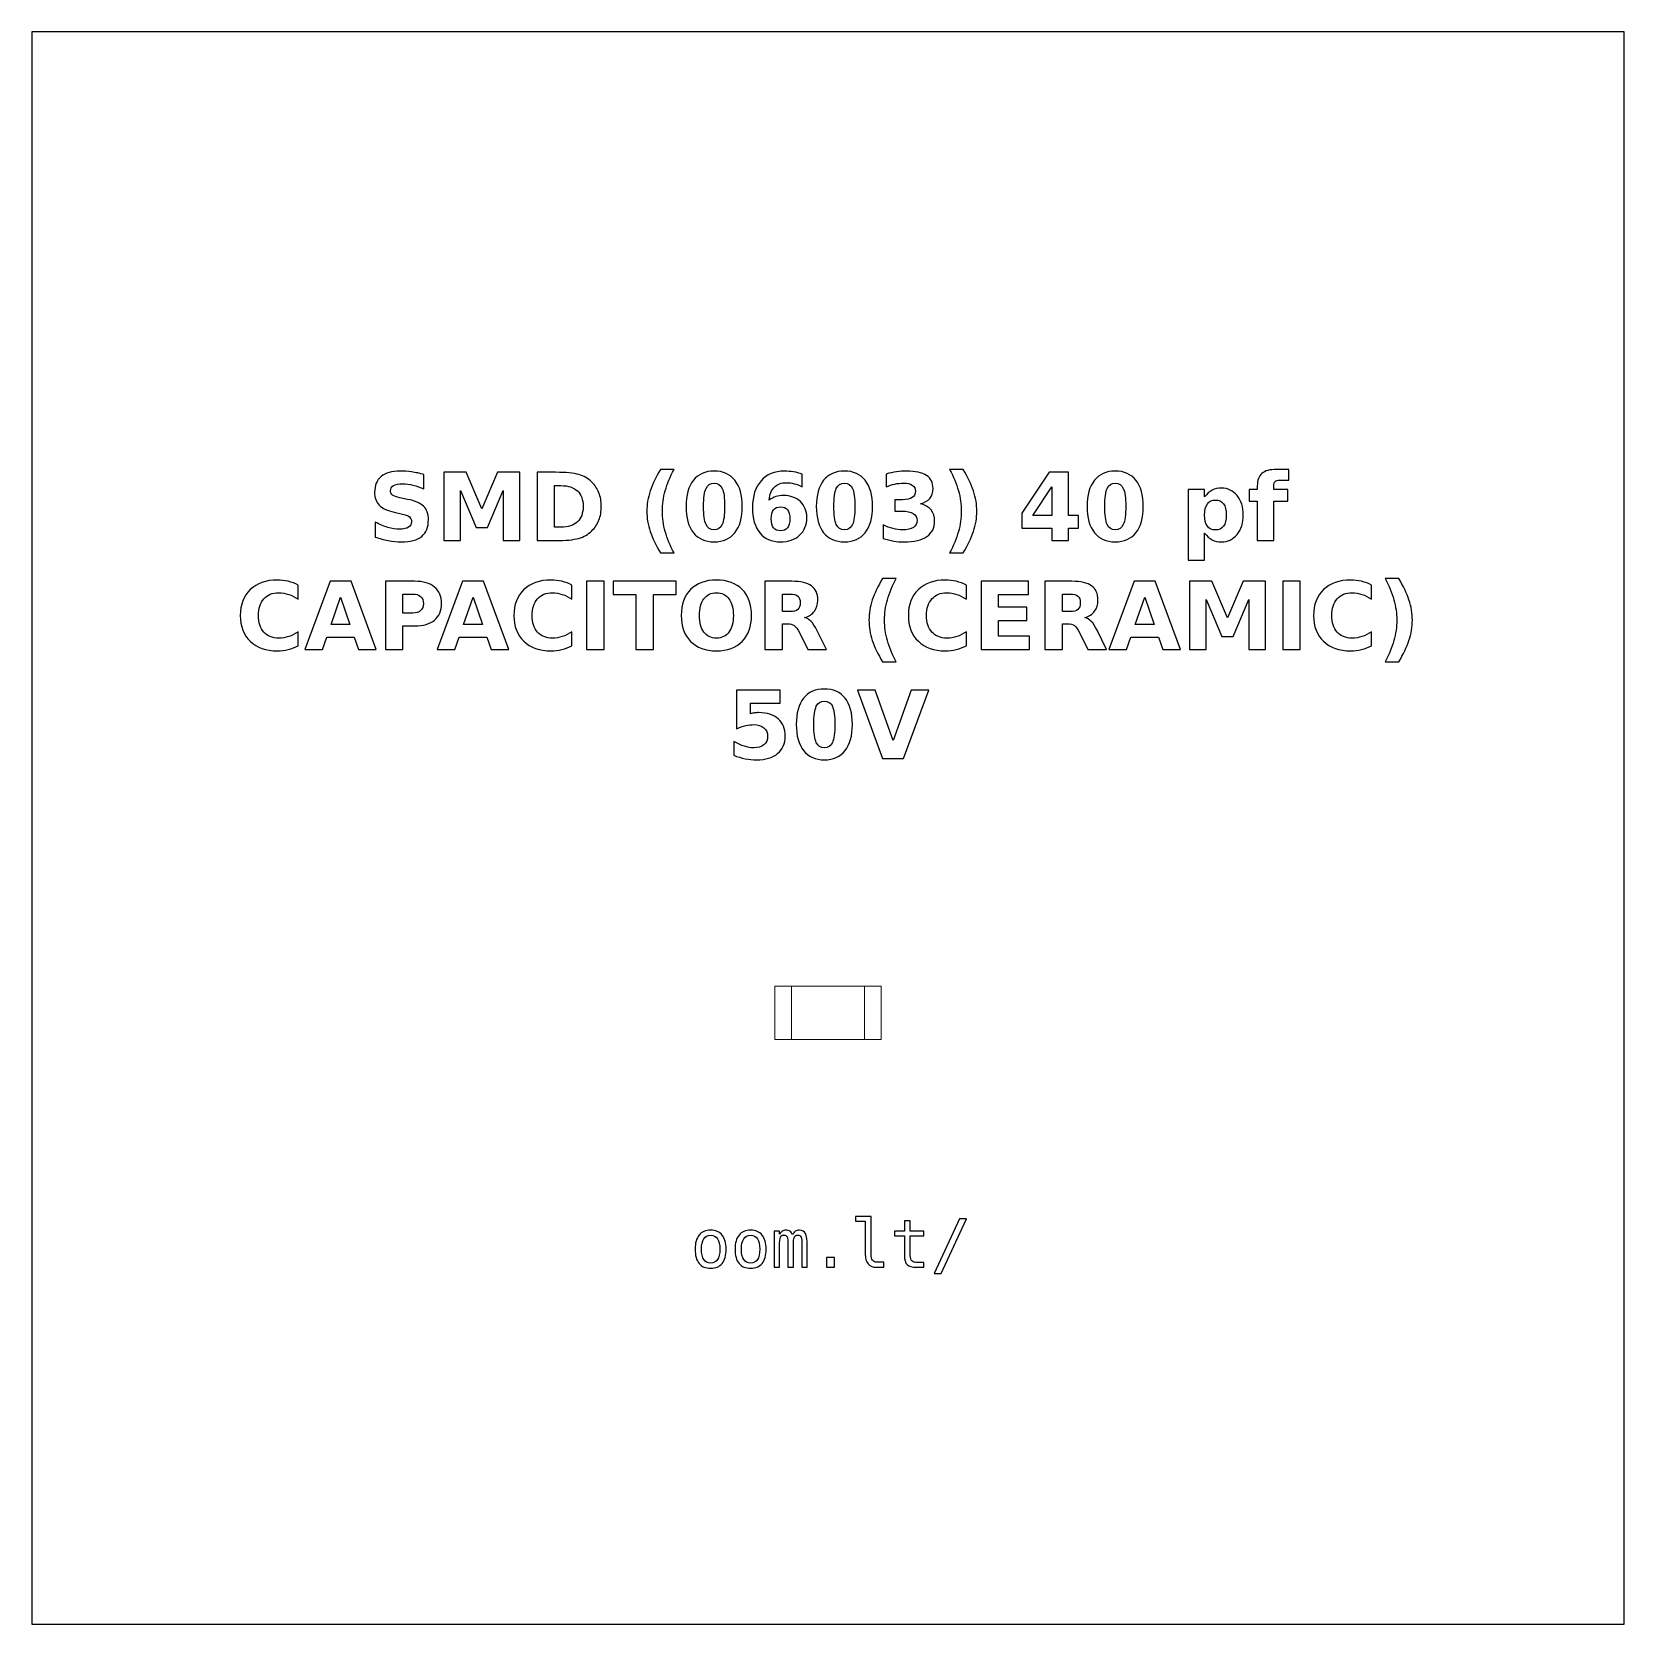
# Model space of a CAD drawing. Header units: centimetres. Extents: x -11.7 to -9.3, y -16.05 to -13.65.
import ezdxf

# ---------------------------------------------------------------- set-up
doc = ezdxf.new("R2010")
doc.units = ezdxf.units.CM
doc.header["$MEASUREMENT"] = 0
doc.layers.add('Layer 1', color=7, linetype='Continuous')

msp = doc.modelspace()

# ---------------------------------------------------------------- linework, layer by layer
at = {"layer": 'Layer 1', "color": 7}
msp.add_lwpolyline([(-11.7, -16.05), (-9.3, -16.05), (-9.3, -13.65), (-11.7, -13.65), (-11.7, -16.05)], close=True, dxfattribs=at)
at = {"layer": 'Layer 1', "color": 7, "lineweight": 9}
for points in [[(-10.58, -15.16855), (-10.42, -15.16855), (-10.42, -15.08855), (-10.58, -15.08855), (-10.58, -15.16855)], [(-10.555, -15.16855), (-10.445, -15.16855), (-10.445, -15.08855), (-10.555, -15.08855), (-10.555, -15.16855)]]:
    msp.add_lwpolyline(points, close=True, dxfattribs=at)
at = {"layer": 'Layer 1', "color": 250}
for points, knots in [([(-11.10899, -14.31714), (-11.10899, -14.31714), (-11.10899, -14.33889), (-11.10899, -14.33889), (-11.10899, -14.33889), (-11.11464, -14.33637), (-11.12016, -14.33447), (-11.12552, -14.33318), (-11.12552, -14.33318), (-11.13091, -14.33188), (-11.13599, -14.33125), (-11.14076, -14.33125), (-11.14076, -14.33125), (-11.14709, -14.33125), (-11.15179, -14.33212), (-11.15483, -14.33386), (-11.15483, -14.33386), (-11.15786, -14.33562), (-11.15937, -14.33833), (-11.15937, -14.342), (-11.15937, -14.342), (-11.15937, -14.34475), (-11.15836, -14.34691), (-11.15631, -14.34844), (-11.15631, -14.34844), (-11.15426, -14.34997), (-11.15055, -14.35131), (-11.14516, -14.35241), (-11.14516, -14.35241), (-11.14516, -14.35241), (-11.13387, -14.35467), (-11.13387, -14.35467), (-11.13387, -14.35467), (-11.12242, -14.35698), (-11.11431, -14.36046), (-11.10949, -14.36516), (-11.10949, -14.36516), (-11.10466, -14.36984), (-11.10224, -14.3765), (-11.10224, -14.38513), (-11.10224, -14.38513), (-11.10224, -14.39649), (-11.1056, -14.40493), (-11.11233, -14.41046), (-11.11233, -14.41046), (-11.11906, -14.41598), (-11.12933, -14.41876), (-11.14316, -14.41876), (-11.14316, -14.41876), (-11.1497, -14.41876), (-11.15624, -14.41815), (-11.1628, -14.4169), (-11.1628, -14.4169), (-11.16936, -14.41565), (-11.17595, -14.41382), (-11.18251, -14.4114), (-11.18251, -14.4114), (-11.18251, -14.4114), (-11.18251, -14.38901), (-11.18251, -14.38901), (-11.18251, -14.38901), (-11.17595, -14.39249), (-11.1696, -14.39512), (-11.16346, -14.39689), (-11.16346, -14.39689), (-11.15732, -14.39865), (-11.15142, -14.39954), (-11.14573, -14.39954), (-11.14573, -14.39954), (-11.13994, -14.39954), (-11.1355, -14.39858), (-11.13242, -14.39665), (-11.13242, -14.39665), (-11.12933, -14.39472), (-11.12781, -14.39197), (-11.12781, -14.38837), (-11.12781, -14.38837), (-11.12781, -14.38517), (-11.12884, -14.38268), (-11.13093, -14.38094), (-11.13093, -14.38094), (-11.13303, -14.3792), (-11.13719, -14.37763), (-11.14345, -14.37626), (-11.14345, -14.37626), (-11.14345, -14.37626), (-11.15372, -14.37398), (-11.15372, -14.37398), (-11.15372, -14.37398), (-11.164, -14.37177), (-11.17153, -14.36827), (-11.17628, -14.36344), (-11.17628, -14.36344), (-11.18103, -14.35862), (-11.1834, -14.35211), (-11.1834, -14.34395), (-11.1834, -14.34395), (-11.1834, -14.33369), (-11.18009, -14.32581), (-11.17348, -14.32031), (-11.17348, -14.32031), (-11.16687, -14.31478), (-11.15737, -14.31203), (-11.14495, -14.31203), (-11.14495, -14.31203), (-11.13931, -14.31203), (-11.1335, -14.31246), (-11.12752, -14.3133), (-11.12752, -14.3133), (-11.12155, -14.31415), (-11.11537, -14.31542), (-11.10899, -14.31714)], [0, 0, 0, 0, 0.0357143, 0.0357143, 0.0357143, 0.0357143, 0.0714286, 0.0714286, 0.0714286, 0.0714286, 0.1071429, 0.1071429, 0.1071429, 0.1071429, 0.1428571, 0.1428571, 0.1428571, 0.1428571, 0.1785714, 0.1785714, 0.1785714, 0.1785714, 0.2142857, 0.2142857, 0.2142857, 0.2142857, 0.25, 0.25, 0.25, 0.25, 0.2857143, 0.2857143, 0.2857143, 0.2857143, 0.3214286, 0.3214286, 0.3214286, 0.3214286, 0.3571429, 0.3571429, 0.3571429, 0.3571429, 0.3928571, 0.3928571, 0.3928571, 0.3928571, 0.4285714, 0.4285714, 0.4285714, 0.4285714, 0.4642857, 0.4642857, 0.4642857, 0.4642857, 0.5, 0.5, 0.5, 0.5, 0.5357143, 0.5357143, 0.5357143, 0.5357143, 0.5714286, 0.5714286, 0.5714286, 0.5714286, 0.6071429, 0.6071429, 0.6071429, 0.6071429, 0.6428571, 0.6428571, 0.6428571, 0.6428571, 0.6785714, 0.6785714, 0.6785714, 0.6785714, 0.7142857, 0.7142857, 0.7142857, 0.7142857, 0.75, 0.75, 0.75, 0.75, 0.7857143, 0.7857143, 0.7857143, 0.7857143, 0.8214286, 0.8214286, 0.8214286, 0.8214286, 0.8571429, 0.8571429, 0.8571429, 0.8571429, 0.8928571, 0.8928571, 0.8928571, 0.8928571, 0.9285714, 0.9285714, 0.9285714, 0.9285714, 0.9642857, 0.9642857, 0.9642857, 0.9642857, 1, 1, 1, 1]), ([(-11.07896, -14.31389), (-11.07896, -14.31389), (-11.04521, -14.31389), (-11.04521, -14.31389), (-11.04521, -14.31389), (-11.04521, -14.31389), (-11.02176, -14.36895), (-11.02176, -14.36895), (-11.02176, -14.36895), (-11.02176, -14.36895), (-10.9982, -14.31389), (-10.9982, -14.31389), (-10.9982, -14.31389), (-10.9982, -14.31389), (-10.96452, -14.31389), (-10.96452, -14.31389), (-10.96452, -14.31389), (-10.96452, -14.31389), (-10.96452, -14.41676), (-10.96452, -14.41676), (-10.96452, -14.41676), (-10.96452, -14.41676), (-10.98959, -14.41676), (-10.98959, -14.41676), (-10.98959, -14.41676), (-10.98959, -14.41676), (-10.98959, -14.34152), (-10.98959, -14.34152), (-10.98959, -14.34152), (-10.98959, -14.34152), (-11.0133, -14.39698), (-11.0133, -14.39698), (-11.0133, -14.39698), (-11.0133, -14.39698), (-11.03011, -14.39698), (-11.03011, -14.39698), (-11.03011, -14.39698), (-11.03011, -14.39698), (-11.05382, -14.34152), (-11.05382, -14.34152), (-11.05382, -14.34152), (-11.05382, -14.34152), (-11.05382, -14.41676), (-11.05382, -14.41676), (-11.05382, -14.41676), (-11.05382, -14.41676), (-11.07896, -14.41676), (-11.07896, -14.41676), (-11.07896, -14.41676), (-11.07896, -14.41676), (-11.07896, -14.31389), (-11.07896, -14.31389)], [0, 0, 0, 0, 0.0769231, 0.0769231, 0.0769231, 0.0769231, 0.1538462, 0.1538462, 0.1538462, 0.1538462, 0.2307692, 0.2307692, 0.2307692, 0.2307692, 0.3076923, 0.3076923, 0.3076923, 0.3076923, 0.3846154, 0.3846154, 0.3846154, 0.3846154, 0.4615385, 0.4615385, 0.4615385, 0.4615385, 0.5384615, 0.5384615, 0.5384615, 0.5384615, 0.6153846, 0.6153846, 0.6153846, 0.6153846, 0.6923077, 0.6923077, 0.6923077, 0.6923077, 0.7692308, 0.7692308, 0.7692308, 0.7692308, 0.8461538, 0.8461538, 0.8461538, 0.8461538, 0.9230769, 0.9230769, 0.9230769, 0.9230769, 1, 1, 1, 1]), ([(-10.93853, -14.31389), (-10.93853, -14.31389), (-10.91054, -14.31389), (-10.91054, -14.31389), (-10.91054, -14.31389), (-10.89493, -14.31389), (-10.88331, -14.315), (-10.87567, -14.31723), (-10.87567, -14.31723), (-10.86802, -14.31946), (-10.86146, -14.32323), (-10.85598, -14.32857), (-10.85598, -14.32857), (-10.85116, -14.3332), (-10.84759, -14.33856), (-10.84523, -14.34463), (-10.84523, -14.34463), (-10.84291, -14.35067), (-10.84173, -14.35754), (-10.84173, -14.36523), (-10.84173, -14.36523), (-10.84173, -14.37299), (-10.84291, -14.37991), (-10.84523, -14.386), (-10.84523, -14.386), (-10.84759, -14.39209), (-10.85116, -14.39745), (-10.85598, -14.40208), (-10.85598, -14.40208), (-10.86151, -14.40742), (-10.86812, -14.41119), (-10.87583, -14.41342), (-10.87583, -14.41342), (-10.88355, -14.41565), (-10.89512, -14.41676), (-10.91054, -14.41676), (-10.91054, -14.41676), (-10.91054, -14.41676), (-10.93853, -14.41676), (-10.93853, -14.41676), (-10.93853, -14.41676), (-10.93853, -14.41676), (-10.93853, -14.31389), (-10.93853, -14.31389)], [0, 0, 0, 0, 0.0909091, 0.0909091, 0.0909091, 0.0909091, 0.1818182, 0.1818182, 0.1818182, 0.1818182, 0.2727273, 0.2727273, 0.2727273, 0.2727273, 0.3636364, 0.3636364, 0.3636364, 0.3636364, 0.4545455, 0.4545455, 0.4545455, 0.4545455, 0.5454545, 0.5454545, 0.5454545, 0.5454545, 0.6363636, 0.6363636, 0.6363636, 0.6363636, 0.7272727, 0.7272727, 0.7272727, 0.7272727, 0.8181818, 0.8181818, 0.8181818, 0.8181818, 0.9090909, 0.9090909, 0.9090909, 0.9090909, 1, 1, 1, 1]), ([(-10.73204, -14.43536), (-10.73204, -14.43536), (-10.7525, -14.43536), (-10.7525, -14.43536), (-10.7525, -14.43536), (-10.75953, -14.42403), (-10.76473, -14.41323), (-10.76807, -14.403), (-10.76807, -14.403), (-10.77143, -14.39279), (-10.7731, -14.38266), (-10.7731, -14.37259), (-10.7731, -14.37259), (-10.7731, -14.36253), (-10.77141, -14.35234), (-10.76805, -14.34204), (-10.76805, -14.34204), (-10.76466, -14.33172), (-10.75949, -14.32095), (-10.7525, -14.30968), (-10.7525, -14.30968), (-10.7525, -14.30968), (-10.73204, -14.30968), (-10.73204, -14.30968), (-10.73204, -14.30968), (-10.73792, -14.32057), (-10.74232, -14.33122), (-10.74526, -14.34162), (-10.74526, -14.34162), (-10.7482, -14.35201), (-10.74968, -14.36229), (-10.74968, -14.37245), (-10.74968, -14.37245), (-10.74968, -14.38261), (-10.74822, -14.39289), (-10.74531, -14.40333), (-10.74531, -14.40333), (-10.74239, -14.41375), (-10.73797, -14.42443), (-10.73204, -14.43536)], [0, 0, 0, 0, 0.1, 0.1, 0.1, 0.1, 0.2, 0.2, 0.2, 0.2, 0.3, 0.3, 0.3, 0.3, 0.4, 0.4, 0.4, 0.4, 0.5, 0.5, 0.5, 0.5, 0.6, 0.6, 0.6, 0.6, 0.7, 0.7, 0.7, 0.7, 0.8, 0.8, 0.8, 0.8, 0.9, 0.9, 0.9, 0.9, 1, 1, 1, 1]), ([(-10.62931, -14.36542), (-10.62931, -14.38247), (-10.63298, -14.39562), (-10.64034, -14.40488), (-10.64034, -14.40488), (-10.64768, -14.41413), (-10.65812, -14.41876), (-10.67162, -14.41876), (-10.67162, -14.41876), (-10.68517, -14.41876), (-10.69563, -14.41413), (-10.70297, -14.40488), (-10.70297, -14.40488), (-10.71033, -14.39562), (-10.714, -14.38247), (-10.714, -14.36542), (-10.714, -14.36542), (-10.714, -14.34835), (-10.71033, -14.33517), (-10.70297, -14.32591), (-10.70297, -14.32591), (-10.69563, -14.31667), (-10.68517, -14.31203), (-10.67162, -14.31203), (-10.67162, -14.31203), (-10.65812, -14.31203), (-10.64768, -14.31667), (-10.64034, -14.32591), (-10.64034, -14.32591), (-10.63298, -14.33517), (-10.62931, -14.34835), (-10.62931, -14.36542)], [0, 0, 0, 0, 0.125, 0.125, 0.125, 0.125, 0.25, 0.25, 0.25, 0.25, 0.375, 0.375, 0.375, 0.375, 0.5, 0.5, 0.5, 0.5, 0.625, 0.625, 0.625, 0.625, 0.75, 0.75, 0.75, 0.75, 0.875, 0.875, 0.875, 0.875, 1, 1, 1, 1]), ([(-10.53872, -14.31657), (-10.53872, -14.31657), (-10.53872, -14.3356), (-10.53872, -14.3356), (-10.53872, -14.3356), (-10.54309, -14.33353), (-10.54718, -14.332), (-10.55104, -14.33101), (-10.55104, -14.33101), (-10.5549, -14.33002), (-10.55868, -14.32953), (-10.56235, -14.32953), (-10.56235, -14.32953), (-10.57026, -14.32953), (-10.57639, -14.33172), (-10.58081, -14.33612), (-10.58081, -14.33612), (-10.58521, -14.34049), (-10.5878, -14.347), (-10.58853, -14.35564), (-10.58853, -14.35564), (-10.5855, -14.3534), (-10.5822, -14.35171), (-10.57867, -14.35058), (-10.57867, -14.35058), (-10.57515, -14.34945), (-10.57129, -14.34889), (-10.5671, -14.34889), (-10.5671, -14.34889), (-10.55659, -14.34889), (-10.5481, -14.35197), (-10.54166, -14.35813), (-10.54166, -14.35813), (-10.53519, -14.36427), (-10.53197, -14.37233), (-10.53197, -14.38231), (-10.53197, -14.38231), (-10.53197, -14.39334), (-10.53557, -14.40216), (-10.54279, -14.40881), (-10.54279, -14.40881), (-10.54998, -14.41544), (-10.55967, -14.41876), (-10.57178, -14.41876), (-10.57178, -14.41876), (-10.58514, -14.41876), (-10.59549, -14.41424), (-10.60283, -14.40521), (-10.60283, -14.40521), (-10.61014, -14.3962), (-10.61381, -14.38339), (-10.61381, -14.36681), (-10.61381, -14.36681), (-10.61381, -14.34983), (-10.60953, -14.33647), (-10.60097, -14.32676), (-10.60097, -14.32676), (-10.59239, -14.31704), (-10.58065, -14.31217), (-10.56572, -14.31217), (-10.56572, -14.31217), (-10.56099, -14.31217), (-10.5564, -14.31255), (-10.55193, -14.31328), (-10.55193, -14.31328), (-10.54749, -14.31401), (-10.54309, -14.31511), (-10.53872, -14.31657)], [0, 0, 0, 0, 0.0588235, 0.0588235, 0.0588235, 0.0588235, 0.1176471, 0.1176471, 0.1176471, 0.1176471, 0.1764706, 0.1764706, 0.1764706, 0.1764706, 0.2352941, 0.2352941, 0.2352941, 0.2352941, 0.2941176, 0.2941176, 0.2941176, 0.2941176, 0.3529412, 0.3529412, 0.3529412, 0.3529412, 0.4117647, 0.4117647, 0.4117647, 0.4117647, 0.4705882, 0.4705882, 0.4705882, 0.4705882, 0.5294118, 0.5294118, 0.5294118, 0.5294118, 0.5882353, 0.5882353, 0.5882353, 0.5882353, 0.6470588, 0.6470588, 0.6470588, 0.6470588, 0.7058824, 0.7058824, 0.7058824, 0.7058824, 0.7647059, 0.7647059, 0.7647059, 0.7647059, 0.8235294, 0.8235294, 0.8235294, 0.8235294, 0.8823529, 0.8823529, 0.8823529, 0.8823529, 0.9411765, 0.9411765, 0.9411765, 0.9411765, 1, 1, 1, 1]), ([(-10.43293, -14.36542), (-10.43293, -14.38247), (-10.4366, -14.39562), (-10.44396, -14.40488), (-10.44396, -14.40488), (-10.4513, -14.41413), (-10.46174, -14.41876), (-10.47524, -14.41876), (-10.47524, -14.41876), (-10.48879, -14.41876), (-10.49925, -14.41413), (-10.50659, -14.40488), (-10.50659, -14.40488), (-10.51395, -14.39562), (-10.51762, -14.38247), (-10.51762, -14.36542), (-10.51762, -14.36542), (-10.51762, -14.34835), (-10.51395, -14.33517), (-10.50659, -14.32591), (-10.50659, -14.32591), (-10.49925, -14.31667), (-10.48879, -14.31203), (-10.47524, -14.31203), (-10.47524, -14.31203), (-10.46174, -14.31203), (-10.4513, -14.31667), (-10.44396, -14.32591), (-10.44396, -14.32591), (-10.4366, -14.33517), (-10.43293, -14.34835), (-10.43293, -14.36542)], [0, 0, 0, 0, 0.125, 0.125, 0.125, 0.125, 0.25, 0.25, 0.25, 0.25, 0.375, 0.375, 0.375, 0.375, 0.5, 0.5, 0.5, 0.5, 0.625, 0.625, 0.625, 0.625, 0.75, 0.75, 0.75, 0.75, 0.875, 0.875, 0.875, 0.875, 1, 1, 1, 1]), ([(-10.36045, -14.36128), (-10.35353, -14.36307), (-10.34824, -14.3662), (-10.34464, -14.37062), (-10.34464, -14.37062), (-10.34104, -14.37506), (-10.33923, -14.38068), (-10.33923, -14.38753), (-10.33923, -14.38753), (-10.33923, -14.39773), (-10.34314, -14.40549), (-10.35094, -14.41081), (-10.35094, -14.41081), (-10.35875, -14.4161), (-10.37014, -14.41876), (-10.38512, -14.41876), (-10.38512, -14.41876), (-10.39041, -14.41876), (-10.3957, -14.41834), (-10.40102, -14.41749), (-10.40102, -14.41749), (-10.40631, -14.41664), (-10.41155, -14.41535), (-10.41675, -14.41366), (-10.41675, -14.41366), (-10.41675, -14.41366), (-10.41675, -14.39319), (-10.41675, -14.39319), (-10.41675, -14.39319), (-10.41179, -14.39566), (-10.40687, -14.39755), (-10.40198, -14.39882), (-10.40198, -14.39882), (-10.39709, -14.40006), (-10.39227, -14.4007), (-10.38754, -14.4007), (-10.38754, -14.4007), (-10.38051, -14.4007), (-10.37512, -14.39947), (-10.37138, -14.39705), (-10.37138, -14.39705), (-10.36764, -14.39461), (-10.36576, -14.39113), (-10.36576, -14.38656), (-10.36576, -14.38656), (-10.36576, -14.38188), (-10.36769, -14.37833), (-10.37152, -14.37593), (-10.37152, -14.37593), (-10.37536, -14.37351), (-10.38102, -14.37231), (-10.3885, -14.37231), (-10.3885, -14.37231), (-10.3885, -14.37231), (-10.39911, -14.37231), (-10.39911, -14.37231), (-10.39911, -14.37231), (-10.39911, -14.37231), (-10.39911, -14.35521), (-10.39911, -14.35521), (-10.39911, -14.35521), (-10.39911, -14.35521), (-10.38796, -14.35521), (-10.38796, -14.35521), (-10.38796, -14.35521), (-10.38128, -14.35521), (-10.37634, -14.35418), (-10.37308, -14.35208), (-10.37308, -14.35208), (-10.36981, -14.34999), (-10.36818, -14.34682), (-10.36818, -14.34256), (-10.36818, -14.34256), (-10.36818, -14.33861), (-10.36976, -14.33555), (-10.37293, -14.33341), (-10.37293, -14.33341), (-10.37611, -14.33125), (-10.38058, -14.33017), (-10.38636, -14.33017), (-10.38636, -14.33017), (-10.39064, -14.33017), (-10.39495, -14.33064), (-10.39932, -14.3316), (-10.39932, -14.3316), (-10.40367, -14.33256), (-10.408, -14.334), (-10.41233, -14.33588), (-10.41233, -14.33588), (-10.41233, -14.33588), (-10.41233, -14.31645), (-10.41233, -14.31645), (-10.41233, -14.31645), (-10.40708, -14.31497), (-10.40191, -14.31387), (-10.39676, -14.31314), (-10.39676, -14.31314), (-10.39161, -14.31241), (-10.38658, -14.31203), (-10.38161, -14.31203), (-10.38161, -14.31203), (-10.36825, -14.31203), (-10.35824, -14.31422), (-10.3516, -14.31862), (-10.3516, -14.31862), (-10.34497, -14.32299), (-10.34166, -14.3296), (-10.34166, -14.33842), (-10.34166, -14.33842), (-10.34166, -14.34442), (-10.34323, -14.34936), (-10.34641, -14.35319), (-10.34641, -14.35319), (-10.34958, -14.35702), (-10.35426, -14.35973), (-10.36045, -14.36128)], [0, 0, 0, 0, 0.0344828, 0.0344828, 0.0344828, 0.0344828, 0.0689655, 0.0689655, 0.0689655, 0.0689655, 0.1034483, 0.1034483, 0.1034483, 0.1034483, 0.137931, 0.137931, 0.137931, 0.137931, 0.1724138, 0.1724138, 0.1724138, 0.1724138, 0.2068966, 0.2068966, 0.2068966, 0.2068966, 0.2413793, 0.2413793, 0.2413793, 0.2413793, 0.2758621, 0.2758621, 0.2758621, 0.2758621, 0.3103448, 0.3103448, 0.3103448, 0.3103448, 0.3448276, 0.3448276, 0.3448276, 0.3448276, 0.3793103, 0.3793103, 0.3793103, 0.3793103, 0.4137931, 0.4137931, 0.4137931, 0.4137931, 0.4482759, 0.4482759, 0.4482759, 0.4482759, 0.4827586, 0.4827586, 0.4827586, 0.4827586, 0.5172414, 0.5172414, 0.5172414, 0.5172414, 0.5517241, 0.5517241, 0.5517241, 0.5517241, 0.5862069, 0.5862069, 0.5862069, 0.5862069, 0.6206897, 0.6206897, 0.6206897, 0.6206897, 0.6551724, 0.6551724, 0.6551724, 0.6551724, 0.6896552, 0.6896552, 0.6896552, 0.6896552, 0.7241379, 0.7241379, 0.7241379, 0.7241379, 0.7586207, 0.7586207, 0.7586207, 0.7586207, 0.7931034, 0.7931034, 0.7931034, 0.7931034, 0.8275862, 0.8275862, 0.8275862, 0.8275862, 0.862069, 0.862069, 0.862069, 0.862069, 0.8965517, 0.8965517, 0.8965517, 0.8965517, 0.9310345, 0.9310345, 0.9310345, 0.9310345, 0.9655172, 0.9655172, 0.9655172, 0.9655172, 1, 1, 1, 1]), ([(-10.3167, -14.43536), (-10.31082, -14.42443), (-10.3064, -14.41375), (-10.30346, -14.40333), (-10.30346, -14.40333), (-10.30052, -14.39289), (-10.29906, -14.38261), (-10.29906, -14.37245), (-10.29906, -14.37245), (-10.29906, -14.36229), (-10.30052, -14.35201), (-10.30346, -14.34162), (-10.30346, -14.34162), (-10.3064, -14.33122), (-10.31082, -14.32057), (-10.3167, -14.30968), (-10.3167, -14.30968), (-10.3167, -14.30968), (-10.29624, -14.30968), (-10.29624, -14.30968), (-10.29624, -14.30968), (-10.28926, -14.32095), (-10.28408, -14.33172), (-10.28069, -14.34204), (-10.28069, -14.34204), (-10.27733, -14.35234), (-10.27564, -14.36253), (-10.27564, -14.37259), (-10.27564, -14.37259), (-10.27564, -14.38266), (-10.27731, -14.39279), (-10.28067, -14.403), (-10.28067, -14.403), (-10.28401, -14.41323), (-10.28921, -14.42403), (-10.29624, -14.43536), (-10.29624, -14.43536), (-10.29624, -14.43536), (-10.3167, -14.43536), (-10.3167, -14.43536)], [0, 0, 0, 0, 0.1, 0.1, 0.1, 0.1, 0.2, 0.2, 0.2, 0.2, 0.3, 0.3, 0.3, 0.3, 0.4, 0.4, 0.4, 0.4, 0.5, 0.5, 0.5, 0.5, 0.6, 0.6, 0.6, 0.6, 0.7, 0.7, 0.7, 0.7, 0.8, 0.8, 0.8, 0.8, 0.9, 0.9, 0.9, 0.9, 1, 1, 1, 1]), ([(-10.16682, -14.31389), (-10.16682, -14.31389), (-10.13732, -14.31389), (-10.13732, -14.31389), (-10.13732, -14.31389), (-10.13732, -14.31389), (-10.13732, -14.3788), (-10.13732, -14.3788), (-10.13732, -14.3788), (-10.13732, -14.3788), (-10.12265, -14.3788), (-10.12265, -14.3788), (-10.12265, -14.3788), (-10.12265, -14.3788), (-10.12265, -14.39802), (-10.12265, -14.39802), (-10.12265, -14.39802), (-10.12265, -14.39802), (-10.13732, -14.39802), (-10.13732, -14.39802), (-10.13732, -14.39802), (-10.13732, -14.39802), (-10.13732, -14.41676), (-10.13732, -14.41676), (-10.13732, -14.41676), (-10.13732, -14.41676), (-10.16239, -14.41676), (-10.16239, -14.41676), (-10.16239, -14.41676), (-10.16239, -14.41676), (-10.16239, -14.39802), (-10.16239, -14.39802), (-10.16239, -14.39802), (-10.16239, -14.39802), (-10.20802, -14.39802), (-10.20802, -14.39802), (-10.20802, -14.39802), (-10.20802, -14.39802), (-10.20802, -14.37527), (-10.20802, -14.37527), (-10.20802, -14.37527), (-10.20802, -14.37527), (-10.16682, -14.31389), (-10.16682, -14.31389)], [0, 0, 0, 0, 0.0909091, 0.0909091, 0.0909091, 0.0909091, 0.1818182, 0.1818182, 0.1818182, 0.1818182, 0.2727273, 0.2727273, 0.2727273, 0.2727273, 0.3636364, 0.3636364, 0.3636364, 0.3636364, 0.4545455, 0.4545455, 0.4545455, 0.4545455, 0.5454545, 0.5454545, 0.5454545, 0.5454545, 0.6363636, 0.6363636, 0.6363636, 0.6363636, 0.7272727, 0.7272727, 0.7272727, 0.7272727, 0.8181818, 0.8181818, 0.8181818, 0.8181818, 0.9090909, 0.9090909, 0.9090909, 0.9090909, 1, 1, 1, 1]), ([(-10.02474, -14.36542), (-10.02474, -14.38247), (-10.02841, -14.39562), (-10.03577, -14.40488), (-10.03577, -14.40488), (-10.04311, -14.41413), (-10.05355, -14.41876), (-10.06705, -14.41876), (-10.06705, -14.41876), (-10.0806, -14.41876), (-10.09106, -14.41413), (-10.0984, -14.40488), (-10.0984, -14.40488), (-10.10576, -14.39562), (-10.10943, -14.38247), (-10.10943, -14.36542), (-10.10943, -14.36542), (-10.10943, -14.34835), (-10.10576, -14.33517), (-10.0984, -14.32591), (-10.0984, -14.32591), (-10.09106, -14.31667), (-10.0806, -14.31203), (-10.06705, -14.31203), (-10.06705, -14.31203), (-10.05355, -14.31203), (-10.04311, -14.31667), (-10.03577, -14.32591), (-10.03577, -14.32591), (-10.02841, -14.33517), (-10.02474, -14.34835), (-10.02474, -14.36542)], [0, 0, 0, 0, 0.125, 0.125, 0.125, 0.125, 0.25, 0.25, 0.25, 0.25, 0.375, 0.375, 0.375, 0.375, 0.5, 0.5, 0.5, 0.5, 0.625, 0.625, 0.625, 0.625, 0.75, 0.75, 0.75, 0.75, 0.875, 0.875, 0.875, 0.875, 1, 1, 1, 1]), ([(-9.8052, -14.30954), (-9.8052, -14.30954), (-9.8052, -14.32572), (-9.8052, -14.32572), (-9.8052, -14.32572), (-9.8052, -14.32572), (-9.81886, -14.32572), (-9.81886, -14.32572), (-9.81886, -14.32572), (-9.82234, -14.32572), (-9.82479, -14.32636), (-9.82615, -14.32763), (-9.82615, -14.32763), (-9.82754, -14.3289), (-9.82822, -14.33108), (-9.82822, -14.33421), (-9.82822, -14.33421), (-9.82822, -14.33421), (-9.82822, -14.3396), (-9.82822, -14.3396), (-9.82822, -14.3396), (-9.82822, -14.3396), (-9.80715, -14.3396), (-9.80715, -14.3396), (-9.80715, -14.3396), (-9.80715, -14.3396), (-9.80715, -14.35724), (-9.80715, -14.35724), (-9.80715, -14.35724), (-9.80715, -14.35724), (-9.82822, -14.35724), (-9.82822, -14.35724), (-9.82822, -14.35724), (-9.82822, -14.35724), (-9.82822, -14.41676), (-9.82822, -14.41676), (-9.82822, -14.41676), (-9.82822, -14.41676), (-9.85289, -14.41676), (-9.85289, -14.41676), (-9.85289, -14.41676), (-9.85289, -14.41676), (-9.85289, -14.35724), (-9.85289, -14.35724), (-9.85289, -14.35724), (-9.85289, -14.35724), (-9.86515, -14.35724), (-9.86515, -14.35724), (-9.86515, -14.35724), (-9.86515, -14.35724), (-9.86515, -14.3396), (-9.86515, -14.3396), (-9.86515, -14.3396), (-9.86515, -14.3396), (-9.85289, -14.3396), (-9.85289, -14.3396), (-9.85289, -14.3396), (-9.85289, -14.3396), (-9.85289, -14.33421), (-9.85289, -14.33421), (-9.85289, -14.33421), (-9.85289, -14.32581), (-9.85054, -14.31958), (-9.84586, -14.31556), (-9.84586, -14.31556), (-9.84118, -14.31154), (-9.83391, -14.30954), (-9.82408, -14.30954), (-9.82408, -14.30954), (-9.82408, -14.30954), (-9.8052, -14.30954), (-9.8052, -14.30954)], [0, 0, 0, 0, 0.0555556, 0.0555556, 0.0555556, 0.0555556, 0.1111111, 0.1111111, 0.1111111, 0.1111111, 0.1666667, 0.1666667, 0.1666667, 0.1666667, 0.2222222, 0.2222222, 0.2222222, 0.2222222, 0.2777778, 0.2777778, 0.2777778, 0.2777778, 0.3333333, 0.3333333, 0.3333333, 0.3333333, 0.3888889, 0.3888889, 0.3888889, 0.3888889, 0.4444444, 0.4444444, 0.4444444, 0.4444444, 0.5, 0.5, 0.5, 0.5, 0.5555556, 0.5555556, 0.5555556, 0.5555556, 0.6111111, 0.6111111, 0.6111111, 0.6111111, 0.6666667, 0.6666667, 0.6666667, 0.6666667, 0.7222222, 0.7222222, 0.7222222, 0.7222222, 0.7777778, 0.7777778, 0.7777778, 0.7777778, 0.8333333, 0.8333333, 0.8333333, 0.8333333, 0.8888889, 0.8888889, 0.8888889, 0.8888889, 0.9444444, 0.9444444, 0.9444444, 0.9444444, 1, 1, 1, 1]), ([(-10.912, -14.33395), (-10.912, -14.33395), (-10.912, -14.3967), (-10.912, -14.3967), (-10.912, -14.3967), (-10.912, -14.3967), (-10.9025, -14.3967), (-10.9025, -14.3967), (-10.9025, -14.3967), (-10.89166, -14.3967), (-10.88338, -14.39402), (-10.87767, -14.38863), (-10.87767, -14.38863), (-10.87195, -14.38327), (-10.86908, -14.37546), (-10.86908, -14.36523), (-10.86908, -14.36523), (-10.86908, -14.35502), (-10.87193, -14.34726), (-10.87762, -14.34195), (-10.87762, -14.34195), (-10.88331, -14.33661), (-10.89161, -14.33395), (-10.9025, -14.33395), (-10.9025, -14.33395), (-10.9025, -14.33395), (-10.912, -14.33395), (-10.912, -14.33395)], [0, 0, 0, 0, 0.1428571, 0.1428571, 0.1428571, 0.1428571, 0.2857143, 0.2857143, 0.2857143, 0.2857143, 0.4285714, 0.4285714, 0.4285714, 0.4285714, 0.5714286, 0.5714286, 0.5714286, 0.5714286, 0.7142857, 0.7142857, 0.7142857, 0.7142857, 0.8571429, 0.8571429, 0.8571429, 0.8571429, 1, 1, 1, 1]), ([(-10.65584, -14.36523), (-10.65584, -14.35237), (-10.65704, -14.34331), (-10.65946, -14.33804), (-10.65946, -14.33804), (-10.66186, -14.3328), (-10.66593, -14.33017), (-10.67162, -14.33017), (-10.67162, -14.33017), (-10.67731, -14.33017), (-10.68138, -14.3328), (-10.68383, -14.33804), (-10.68383, -14.33804), (-10.68625, -14.34331), (-10.68747, -14.35237), (-10.68747, -14.36523), (-10.68747, -14.36523), (-10.68747, -14.37821), (-10.68625, -14.38739), (-10.68383, -14.3927), (-10.68383, -14.3927), (-10.68138, -14.39804), (-10.67731, -14.4007), (-10.67162, -14.4007), (-10.67162, -14.4007), (-10.66598, -14.4007), (-10.66193, -14.39804), (-10.65948, -14.3927), (-10.65948, -14.3927), (-10.65706, -14.38739), (-10.65584, -14.37821), (-10.65584, -14.36523)], [0, 0, 0, 0, 0.125, 0.125, 0.125, 0.125, 0.25, 0.25, 0.25, 0.25, 0.375, 0.375, 0.375, 0.375, 0.5, 0.5, 0.5, 0.5, 0.625, 0.625, 0.625, 0.625, 0.75, 0.75, 0.75, 0.75, 0.875, 0.875, 0.875, 0.875, 1, 1, 1, 1]), ([(-10.45946, -14.36523), (-10.45946, -14.35237), (-10.46066, -14.34331), (-10.46308, -14.33804), (-10.46308, -14.33804), (-10.46548, -14.3328), (-10.46955, -14.33017), (-10.47524, -14.33017), (-10.47524, -14.33017), (-10.48093, -14.33017), (-10.485, -14.3328), (-10.48745, -14.33804), (-10.48745, -14.33804), (-10.48987, -14.34331), (-10.49109, -14.35237), (-10.49109, -14.36523), (-10.49109, -14.36523), (-10.49109, -14.37821), (-10.48987, -14.38739), (-10.48745, -14.3927), (-10.48745, -14.3927), (-10.485, -14.39804), (-10.48093, -14.4007), (-10.47524, -14.4007), (-10.47524, -14.4007), (-10.4696, -14.4007), (-10.46555, -14.39804), (-10.4631, -14.3927), (-10.4631, -14.3927), (-10.46068, -14.38739), (-10.45946, -14.37821), (-10.45946, -14.36523)], [0, 0, 0, 0, 0.125, 0.125, 0.125, 0.125, 0.25, 0.25, 0.25, 0.25, 0.375, 0.375, 0.375, 0.375, 0.5, 0.5, 0.5, 0.5, 0.625, 0.625, 0.625, 0.625, 0.75, 0.75, 0.75, 0.75, 0.875, 0.875, 0.875, 0.875, 1, 1, 1, 1]), ([(-10.16239, -14.33574), (-10.16239, -14.33574), (-10.19149, -14.3788), (-10.19149, -14.3788), (-10.19149, -14.3788), (-10.19149, -14.3788), (-10.16239, -14.3788), (-10.16239, -14.3788), (-10.16239, -14.3788), (-10.16239, -14.3788), (-10.16239, -14.33574), (-10.16239, -14.33574)], [0, 0, 0, 0, 0.3333333, 0.3333333, 0.3333333, 0.3333333, 0.6666667, 0.6666667, 0.6666667, 0.6666667, 1, 1, 1, 1]), ([(-10.05127, -14.36523), (-10.05127, -14.35237), (-10.05247, -14.34331), (-10.05489, -14.33804), (-10.05489, -14.33804), (-10.05729, -14.3328), (-10.06136, -14.33017), (-10.06705, -14.33017), (-10.06705, -14.33017), (-10.07274, -14.33017), (-10.07681, -14.3328), (-10.07926, -14.33804), (-10.07926, -14.33804), (-10.08168, -14.34331), (-10.0829, -14.35237), (-10.0829, -14.36523), (-10.0829, -14.36523), (-10.0829, -14.37821), (-10.08168, -14.38739), (-10.07926, -14.3927), (-10.07926, -14.3927), (-10.07681, -14.39804), (-10.07274, -14.4007), (-10.06705, -14.4007), (-10.06705, -14.4007), (-10.06141, -14.4007), (-10.05736, -14.39804), (-10.05491, -14.3927), (-10.05491, -14.3927), (-10.05249, -14.38739), (-10.05127, -14.37821), (-10.05127, -14.36523)], [0, 0, 0, 0, 0.125, 0.125, 0.125, 0.125, 0.25, 0.25, 0.25, 0.25, 0.375, 0.375, 0.375, 0.375, 0.5, 0.5, 0.5, 0.5, 0.625, 0.625, 0.625, 0.625, 0.75, 0.75, 0.75, 0.75, 0.875, 0.875, 0.875, 0.875, 1, 1, 1, 1]), ([(-9.93234, -14.40559), (-9.93234, -14.40559), (-9.93234, -14.44611), (-9.93234, -14.44611), (-9.93234, -14.44611), (-9.93234, -14.44611), (-9.95701, -14.44611), (-9.95701, -14.44611), (-9.95701, -14.44611), (-9.95701, -14.44611), (-9.95701, -14.3396), (-9.95701, -14.3396), (-9.95701, -14.3396), (-9.95701, -14.3396), (-9.93234, -14.3396), (-9.93234, -14.3396), (-9.93234, -14.3396), (-9.93234, -14.3396), (-9.93234, -14.35091), (-9.93234, -14.35091), (-9.93234, -14.35091), (-9.92895, -14.34639), (-9.92516, -14.34308), (-9.92105, -14.34094), (-9.92105, -14.34094), (-9.91691, -14.3388), (-9.91216, -14.33774), (-9.90677, -14.33774), (-9.90677, -14.33774), (-9.89727, -14.33774), (-9.88946, -14.34152), (-9.88337, -14.34907), (-9.88337, -14.34907), (-9.87726, -14.35662), (-9.8742, -14.36636), (-9.8742, -14.37824), (-9.8742, -14.37824), (-9.8742, -14.39014), (-9.87726, -14.39987), (-9.88337, -14.40742), (-9.88337, -14.40742), (-9.88946, -14.41497), (-9.89727, -14.41876), (-9.90677, -14.41876), (-9.90677, -14.41876), (-9.91216, -14.41876), (-9.91691, -14.4177), (-9.92105, -14.41556), (-9.92105, -14.41556), (-9.92516, -14.41342), (-9.92895, -14.4101), (-9.93234, -14.40559)], [0, 0, 0, 0, 0.0769231, 0.0769231, 0.0769231, 0.0769231, 0.1538462, 0.1538462, 0.1538462, 0.1538462, 0.2307692, 0.2307692, 0.2307692, 0.2307692, 0.3076923, 0.3076923, 0.3076923, 0.3076923, 0.3846154, 0.3846154, 0.3846154, 0.3846154, 0.4615385, 0.4615385, 0.4615385, 0.4615385, 0.5384615, 0.5384615, 0.5384615, 0.5384615, 0.6153846, 0.6153846, 0.6153846, 0.6153846, 0.6923077, 0.6923077, 0.6923077, 0.6923077, 0.7692308, 0.7692308, 0.7692308, 0.7692308, 0.8461538, 0.8461538, 0.8461538, 0.8461538, 0.9230769, 0.9230769, 0.9230769, 0.9230769, 1, 1, 1, 1]), ([(-10.5715, -14.36598), (-10.57616, -14.36598), (-10.57964, -14.36749), (-10.58194, -14.3705), (-10.58194, -14.3705), (-10.58427, -14.37351), (-10.58542, -14.37803), (-10.58542, -14.38402), (-10.58542, -14.38402), (-10.58542, -14.39004), (-10.58427, -14.39456), (-10.58194, -14.39757), (-10.58194, -14.39757), (-10.57964, -14.40058), (-10.57616, -14.40208), (-10.5715, -14.40208), (-10.5715, -14.40208), (-10.56682, -14.40208), (-10.56332, -14.40058), (-10.56101, -14.39757), (-10.56101, -14.39757), (-10.55868, -14.39456), (-10.55753, -14.39004), (-10.55753, -14.38402), (-10.55753, -14.38402), (-10.55753, -14.37803), (-10.55868, -14.37351), (-10.56101, -14.3705), (-10.56101, -14.3705), (-10.56332, -14.36749), (-10.56682, -14.36598), (-10.5715, -14.36598)], [0, 0, 0, 0, 0.125, 0.125, 0.125, 0.125, 0.25, 0.25, 0.25, 0.25, 0.375, 0.375, 0.375, 0.375, 0.5, 0.5, 0.5, 0.5, 0.625, 0.625, 0.625, 0.625, 0.75, 0.75, 0.75, 0.75, 0.875, 0.875, 0.875, 0.875, 1, 1, 1, 1]), ([(-9.91594, -14.35566), (-9.92124, -14.35566), (-9.92528, -14.35759), (-9.9281, -14.36147), (-9.9281, -14.36147), (-9.93092, -14.36535), (-9.93234, -14.37095), (-9.93234, -14.37824), (-9.93234, -14.37824), (-9.93234, -14.38555), (-9.93092, -14.39115), (-9.9281, -14.39503), (-9.9281, -14.39503), (-9.92528, -14.39891), (-9.92124, -14.40084), (-9.91594, -14.40084), (-9.91594, -14.40084), (-9.91068, -14.40084), (-9.90663, -14.39891), (-9.90386, -14.39505), (-9.90386, -14.39505), (-9.90108, -14.3912), (-9.89969, -14.3856), (-9.89969, -14.37824), (-9.89969, -14.37824), (-9.89969, -14.3709), (-9.90108, -14.3653), (-9.90386, -14.36144), (-9.90386, -14.36144), (-9.90663, -14.35759), (-9.91068, -14.35566), (-9.91594, -14.35566)], [0, 0, 0, 0, 0.125, 0.125, 0.125, 0.125, 0.25, 0.25, 0.25, 0.25, 0.375, 0.375, 0.375, 0.375, 0.5, 0.5, 0.5, 0.5, 0.625, 0.625, 0.625, 0.625, 0.75, 0.75, 0.75, 0.75, 0.875, 0.875, 0.875, 0.875, 1, 1, 1, 1]), ([(-11.29834, -14.57537), (-11.3032, -14.57788), (-11.30828, -14.57979), (-11.31358, -14.58108), (-11.31358, -14.58108), (-11.31884, -14.58237), (-11.32437, -14.58301), (-11.33011, -14.58301), (-11.33011, -14.58301), (-11.34723, -14.58301), (-11.3608, -14.57821), (-11.37082, -14.56864), (-11.37082, -14.56864), (-11.38084, -14.55907), (-11.38585, -14.54609), (-11.38585, -14.52967), (-11.38585, -14.52967), (-11.38585, -14.51323), (-11.38084, -14.50022), (-11.37082, -14.49065), (-11.37082, -14.49065), (-11.3608, -14.48108), (-11.34723, -14.47628), (-11.33011, -14.47628), (-11.33011, -14.47628), (-11.32437, -14.47628), (-11.31884, -14.47692), (-11.31358, -14.47821), (-11.31358, -14.47821), (-11.30828, -14.4795), (-11.3032, -14.48141), (-11.29834, -14.48393), (-11.29834, -14.48393), (-11.29834, -14.48393), (-11.29834, -14.50521), (-11.29834, -14.50521), (-11.29834, -14.50521), (-11.30325, -14.50185), (-11.3081, -14.4994), (-11.31287, -14.49785), (-11.31287, -14.49785), (-11.31764, -14.49627), (-11.32268, -14.4955), (-11.32797, -14.4955), (-11.32797, -14.4955), (-11.33742, -14.4955), (-11.34488, -14.49853), (-11.35029, -14.5046), (-11.35029, -14.5046), (-11.35572, -14.51067), (-11.35843, -14.51902), (-11.35843, -14.52967), (-11.35843, -14.52967), (-11.35843, -14.5403), (-11.35572, -14.54863), (-11.35029, -14.55469), (-11.35029, -14.55469), (-11.34488, -14.56076), (-11.33742, -14.56379), (-11.32797, -14.56379), (-11.32797, -14.56379), (-11.32268, -14.56379), (-11.31764, -14.56302), (-11.31287, -14.56144), (-11.31287, -14.56144), (-11.3081, -14.55989), (-11.30325, -14.55744), (-11.29834, -14.55408), (-11.29834, -14.55408), (-11.29834, -14.55408), (-11.29834, -14.57537), (-11.29834, -14.57537)], [0, 0, 0, 0, 0.0555556, 0.0555556, 0.0555556, 0.0555556, 0.1111111, 0.1111111, 0.1111111, 0.1111111, 0.1666667, 0.1666667, 0.1666667, 0.1666667, 0.2222222, 0.2222222, 0.2222222, 0.2222222, 0.2777778, 0.2777778, 0.2777778, 0.2777778, 0.3333333, 0.3333333, 0.3333333, 0.3333333, 0.3888889, 0.3888889, 0.3888889, 0.3888889, 0.4444444, 0.4444444, 0.4444444, 0.4444444, 0.5, 0.5, 0.5, 0.5, 0.5555556, 0.5555556, 0.5555556, 0.5555556, 0.6111111, 0.6111111, 0.6111111, 0.6111111, 0.6666667, 0.6666667, 0.6666667, 0.6666667, 0.7222222, 0.7222222, 0.7222222, 0.7222222, 0.7777778, 0.7777778, 0.7777778, 0.7777778, 0.8333333, 0.8333333, 0.8333333, 0.8333333, 0.8888889, 0.8888889, 0.8888889, 0.8888889, 0.9444444, 0.9444444, 0.9444444, 0.9444444, 1, 1, 1, 1]), ([(-11.21395, -14.56229), (-11.21395, -14.56229), (-11.25544, -14.56229), (-11.25544, -14.56229), (-11.25544, -14.56229), (-11.25544, -14.56229), (-11.26198, -14.58101), (-11.26198, -14.58101), (-11.26198, -14.58101), (-11.26198, -14.58101), (-11.28865, -14.58101), (-11.28865, -14.58101), (-11.28865, -14.58101), (-11.28865, -14.58101), (-11.25055, -14.47814), (-11.25055, -14.47814), (-11.25055, -14.47814), (-11.25055, -14.47814), (-11.21892, -14.47814), (-11.21892, -14.47814), (-11.21892, -14.47814), (-11.21892, -14.47814), (-11.18082, -14.58101), (-11.18082, -14.58101), (-11.18082, -14.58101), (-11.18082, -14.58101), (-11.20749, -14.58101), (-11.20749, -14.58101), (-11.20749, -14.58101), (-11.20749, -14.58101), (-11.21395, -14.56229), (-11.21395, -14.56229)], [0, 0, 0, 0, 0.125, 0.125, 0.125, 0.125, 0.25, 0.25, 0.25, 0.25, 0.375, 0.375, 0.375, 0.375, 0.5, 0.5, 0.5, 0.5, 0.625, 0.625, 0.625, 0.625, 0.75, 0.75, 0.75, 0.75, 0.875, 0.875, 0.875, 0.875, 1, 1, 1, 1]), ([(-11.16715, -14.47814), (-11.16715, -14.47814), (-11.12313, -14.47814), (-11.12313, -14.47814), (-11.12313, -14.47814), (-11.11003, -14.47814), (-11.09998, -14.48106), (-11.09297, -14.48687), (-11.09297, -14.48687), (-11.08597, -14.49268), (-11.08246, -14.50095), (-11.08246, -14.5117), (-11.08246, -14.5117), (-11.08246, -14.52247), (-11.08597, -14.53077), (-11.09297, -14.53658), (-11.09297, -14.53658), (-11.09998, -14.54239), (-11.11003, -14.54531), (-11.12313, -14.54531), (-11.12313, -14.54531), (-11.12313, -14.54531), (-11.14062, -14.54531), (-11.14062, -14.54531), (-11.14062, -14.54531), (-11.14062, -14.54531), (-11.14062, -14.58101), (-11.14062, -14.58101), (-11.14062, -14.58101), (-11.14062, -14.58101), (-11.16715, -14.58101), (-11.16715, -14.58101), (-11.16715, -14.58101), (-11.16715, -14.58101), (-11.16715, -14.47814), (-11.16715, -14.47814)], [0, 0, 0, 0, 0.1111111, 0.1111111, 0.1111111, 0.1111111, 0.2222222, 0.2222222, 0.2222222, 0.2222222, 0.3333333, 0.3333333, 0.3333333, 0.3333333, 0.4444444, 0.4444444, 0.4444444, 0.4444444, 0.5555556, 0.5555556, 0.5555556, 0.5555556, 0.6666667, 0.6666667, 0.6666667, 0.6666667, 0.7777778, 0.7777778, 0.7777778, 0.7777778, 0.8888889, 0.8888889, 0.8888889, 0.8888889, 1, 1, 1, 1]), ([(-11.01428, -14.56229), (-11.01428, -14.56229), (-11.05577, -14.56229), (-11.05577, -14.56229), (-11.05577, -14.56229), (-11.05577, -14.56229), (-11.06231, -14.58101), (-11.06231, -14.58101), (-11.06231, -14.58101), (-11.06231, -14.58101), (-11.08898, -14.58101), (-11.08898, -14.58101), (-11.08898, -14.58101), (-11.08898, -14.58101), (-11.05088, -14.47814), (-11.05088, -14.47814), (-11.05088, -14.47814), (-11.05088, -14.47814), (-11.01925, -14.47814), (-11.01925, -14.47814), (-11.01925, -14.47814), (-11.01925, -14.47814), (-10.98115, -14.58101), (-10.98115, -14.58101), (-10.98115, -14.58101), (-10.98115, -14.58101), (-11.00782, -14.58101), (-11.00782, -14.58101), (-11.00782, -14.58101), (-11.00782, -14.58101), (-11.01428, -14.56229), (-11.01428, -14.56229)], [0, 0, 0, 0, 0.125, 0.125, 0.125, 0.125, 0.25, 0.25, 0.25, 0.25, 0.375, 0.375, 0.375, 0.375, 0.5, 0.5, 0.5, 0.5, 0.625, 0.625, 0.625, 0.625, 0.75, 0.75, 0.75, 0.75, 0.875, 0.875, 0.875, 0.875, 1, 1, 1, 1]), ([(-10.8859, -14.57537), (-10.89076, -14.57788), (-10.89584, -14.57979), (-10.90114, -14.58108), (-10.90114, -14.58108), (-10.9064, -14.58237), (-10.91193, -14.58301), (-10.91767, -14.58301), (-10.91767, -14.58301), (-10.93479, -14.58301), (-10.94836, -14.57821), (-10.95838, -14.56864), (-10.95838, -14.56864), (-10.9684, -14.55907), (-10.97341, -14.54609), (-10.97341, -14.52967), (-10.97341, -14.52967), (-10.97341, -14.51323), (-10.9684, -14.50022), (-10.95838, -14.49065), (-10.95838, -14.49065), (-10.94836, -14.48108), (-10.93479, -14.47628), (-10.91767, -14.47628), (-10.91767, -14.47628), (-10.91193, -14.47628), (-10.9064, -14.47692), (-10.90114, -14.47821), (-10.90114, -14.47821), (-10.89584, -14.4795), (-10.89076, -14.48141), (-10.8859, -14.48393), (-10.8859, -14.48393), (-10.8859, -14.48393), (-10.8859, -14.50521), (-10.8859, -14.50521), (-10.8859, -14.50521), (-10.89081, -14.50185), (-10.89566, -14.4994), (-10.90043, -14.49785), (-10.90043, -14.49785), (-10.9052, -14.49627), (-10.91024, -14.4955), (-10.91553, -14.4955), (-10.91553, -14.4955), (-10.92498, -14.4955), (-10.93244, -14.49853), (-10.93785, -14.5046), (-10.93785, -14.5046), (-10.94328, -14.51067), (-10.94599, -14.51902), (-10.94599, -14.52967), (-10.94599, -14.52967), (-10.94599, -14.5403), (-10.94328, -14.54863), (-10.93785, -14.55469), (-10.93785, -14.55469), (-10.93244, -14.56076), (-10.92498, -14.56379), (-10.91553, -14.56379), (-10.91553, -14.56379), (-10.91024, -14.56379), (-10.9052, -14.56302), (-10.90043, -14.56144), (-10.90043, -14.56144), (-10.89566, -14.55989), (-10.89081, -14.55744), (-10.8859, -14.55408), (-10.8859, -14.55408), (-10.8859, -14.55408), (-10.8859, -14.57537), (-10.8859, -14.57537)], [0, 0, 0, 0, 0.0555556, 0.0555556, 0.0555556, 0.0555556, 0.1111111, 0.1111111, 0.1111111, 0.1111111, 0.1666667, 0.1666667, 0.1666667, 0.1666667, 0.2222222, 0.2222222, 0.2222222, 0.2222222, 0.2777778, 0.2777778, 0.2777778, 0.2777778, 0.3333333, 0.3333333, 0.3333333, 0.3333333, 0.3888889, 0.3888889, 0.3888889, 0.3888889, 0.4444444, 0.4444444, 0.4444444, 0.4444444, 0.5, 0.5, 0.5, 0.5, 0.5555556, 0.5555556, 0.5555556, 0.5555556, 0.6111111, 0.6111111, 0.6111111, 0.6111111, 0.6666667, 0.6666667, 0.6666667, 0.6666667, 0.7222222, 0.7222222, 0.7222222, 0.7222222, 0.7777778, 0.7777778, 0.7777778, 0.7777778, 0.8333333, 0.8333333, 0.8333333, 0.8333333, 0.8888889, 0.8888889, 0.8888889, 0.8888889, 0.9444444, 0.9444444, 0.9444444, 0.9444444, 1, 1, 1, 1]), ([(-10.86393, -14.47814), (-10.86393, -14.47814), (-10.8374, -14.47814), (-10.8374, -14.47814), (-10.8374, -14.47814), (-10.8374, -14.47814), (-10.8374, -14.58101), (-10.8374, -14.58101), (-10.8374, -14.58101), (-10.8374, -14.58101), (-10.86393, -14.58101), (-10.86393, -14.58101), (-10.86393, -14.58101), (-10.86393, -14.58101), (-10.86393, -14.47814), (-10.86393, -14.47814)], [0, 0, 0, 0, 0.25, 0.25, 0.25, 0.25, 0.5, 0.5, 0.5, 0.5, 0.75, 0.75, 0.75, 0.75, 1, 1, 1, 1]), ([(-10.82372, -14.47814), (-10.82372, -14.47814), (-10.72892, -14.47814), (-10.72892, -14.47814), (-10.72892, -14.47814), (-10.72892, -14.47814), (-10.72892, -14.4982), (-10.72892, -14.4982), (-10.72892, -14.4982), (-10.72892, -14.4982), (-10.76302, -14.4982), (-10.76302, -14.4982), (-10.76302, -14.4982), (-10.76302, -14.4982), (-10.76302, -14.58101), (-10.76302, -14.58101), (-10.76302, -14.58101), (-10.76302, -14.58101), (-10.78955, -14.58101), (-10.78955, -14.58101), (-10.78955, -14.58101), (-10.78955, -14.58101), (-10.78955, -14.4982), (-10.78955, -14.4982), (-10.78955, -14.4982), (-10.78955, -14.4982), (-10.82372, -14.4982), (-10.82372, -14.4982), (-10.82372, -14.4982), (-10.82372, -14.4982), (-10.82372, -14.47814), (-10.82372, -14.47814)], [0, 0, 0, 0, 0.125, 0.125, 0.125, 0.125, 0.25, 0.25, 0.25, 0.25, 0.375, 0.375, 0.375, 0.375, 0.5, 0.5, 0.5, 0.5, 0.625, 0.625, 0.625, 0.625, 0.75, 0.75, 0.75, 0.75, 0.875, 0.875, 0.875, 0.875, 1, 1, 1, 1]), ([(-10.66819, -14.47628), (-10.65166, -14.47628), (-10.6387, -14.48101), (-10.62934, -14.49049), (-10.62934, -14.49049), (-10.61996, -14.49994), (-10.61528, -14.51299), (-10.61528, -14.52967), (-10.61528, -14.52967), (-10.61528, -14.5463), (-10.61996, -14.55935), (-10.62934, -14.5688), (-10.62934, -14.5688), (-10.6387, -14.57828), (-10.65166, -14.58301), (-10.66819, -14.58301), (-10.66819, -14.58301), (-10.68468, -14.58301), (-10.69761, -14.57828), (-10.70702, -14.5688), (-10.70702, -14.5688), (-10.7164, -14.55935), (-10.72111, -14.5463), (-10.72111, -14.52967), (-10.72111, -14.52967), (-10.72111, -14.51299), (-10.7164, -14.49994), (-10.70702, -14.49049), (-10.70702, -14.49049), (-10.69761, -14.48101), (-10.68468, -14.47628), (-10.66819, -14.47628)], [0, 0, 0, 0, 0.125, 0.125, 0.125, 0.125, 0.25, 0.25, 0.25, 0.25, 0.375, 0.375, 0.375, 0.375, 0.5, 0.5, 0.5, 0.5, 0.625, 0.625, 0.625, 0.625, 0.75, 0.75, 0.75, 0.75, 0.875, 0.875, 0.875, 0.875, 1, 1, 1, 1]), ([(-10.66819, -14.4955), (-10.67628, -14.4955), (-10.68254, -14.49848), (-10.68701, -14.50446), (-10.68701, -14.50446), (-10.69145, -14.51043), (-10.69369, -14.51883), (-10.69369, -14.52967), (-10.69369, -14.52967), (-10.69369, -14.54049), (-10.69145, -14.54886), (-10.68701, -14.55483), (-10.68701, -14.55483), (-10.68254, -14.56081), (-10.67628, -14.56379), (-10.66819, -14.56379), (-10.66819, -14.56379), (-10.66005, -14.56379), (-10.65378, -14.56081), (-10.64931, -14.55483), (-10.64931, -14.55483), (-10.64486, -14.54886), (-10.64263, -14.54049), (-10.64263, -14.52967), (-10.64263, -14.52967), (-10.64263, -14.51883), (-10.64486, -14.51043), (-10.64931, -14.50446), (-10.64931, -14.50446), (-10.65378, -14.49848), (-10.66005, -14.4955), (-10.66819, -14.4955)], [0, 0, 0, 0, 0.125, 0.125, 0.125, 0.125, 0.25, 0.25, 0.25, 0.25, 0.375, 0.375, 0.375, 0.375, 0.5, 0.5, 0.5, 0.5, 0.625, 0.625, 0.625, 0.625, 0.75, 0.75, 0.75, 0.75, 0.875, 0.875, 0.875, 0.875, 1, 1, 1, 1]), ([(-10.56868, -14.54209), (-10.56868, -14.54209), (-10.56868, -14.58101), (-10.56868, -14.58101), (-10.56868, -14.58101), (-10.56868, -14.58101), (-10.59521, -14.58101), (-10.59521, -14.58101), (-10.59521, -14.58101), (-10.59521, -14.58101), (-10.59521, -14.47814), (-10.59521, -14.47814), (-10.59521, -14.47814), (-10.59521, -14.47814), (-10.55469, -14.47814), (-10.55469, -14.47814), (-10.55469, -14.47814), (-10.54114, -14.47814), (-10.53119, -14.48042), (-10.52489, -14.48496), (-10.52489, -14.48496), (-10.51857, -14.4895), (-10.51541, -14.4967), (-10.51541, -14.50653), (-10.51541, -14.50653), (-10.51541, -14.51332), (-10.51706, -14.51892), (-10.52033, -14.52327), (-10.52033, -14.52327), (-10.52362, -14.52765), (-10.52858, -14.53087), (-10.53519, -14.53292), (-10.53519, -14.53292), (-10.53157, -14.53376), (-10.5283, -14.53562), (-10.52543, -14.53854), (-10.52543, -14.53854), (-10.52256, -14.54145), (-10.51967, -14.54587), (-10.51673, -14.5518), (-10.51673, -14.5518), (-10.51673, -14.5518), (-10.50231, -14.58101), (-10.50231, -14.58101), (-10.50231, -14.58101), (-10.50231, -14.58101), (-10.53058, -14.58101), (-10.53058, -14.58101), (-10.53058, -14.58101), (-10.53058, -14.58101), (-10.54312, -14.55545), (-10.54312, -14.55545), (-10.54312, -14.55545), (-10.54563, -14.55032), (-10.5482, -14.54679), (-10.55081, -14.54491), (-10.55081, -14.54491), (-10.5534, -14.54303), (-10.55685, -14.54209), (-10.56118, -14.54209), (-10.56118, -14.54209), (-10.56118, -14.54209), (-10.56868, -14.54209), (-10.56868, -14.54209)], [0, 0, 0, 0, 0.0625, 0.0625, 0.0625, 0.0625, 0.125, 0.125, 0.125, 0.125, 0.1875, 0.1875, 0.1875, 0.1875, 0.25, 0.25, 0.25, 0.25, 0.3125, 0.3125, 0.3125, 0.3125, 0.375, 0.375, 0.375, 0.375, 0.4375, 0.4375, 0.4375, 0.4375, 0.5, 0.5, 0.5, 0.5, 0.5625, 0.5625, 0.5625, 0.5625, 0.625, 0.625, 0.625, 0.625, 0.6875, 0.6875, 0.6875, 0.6875, 0.75, 0.75, 0.75, 0.75, 0.8125, 0.8125, 0.8125, 0.8125, 0.875, 0.875, 0.875, 0.875, 0.9375, 0.9375, 0.9375, 0.9375, 1, 1, 1, 1]), ([(-10.39719, -14.59961), (-10.39719, -14.59961), (-10.41765, -14.59961), (-10.41765, -14.59961), (-10.41765, -14.59961), (-10.42468, -14.58828), (-10.42988, -14.57748), (-10.43322, -14.56725), (-10.43322, -14.56725), (-10.43658, -14.55704), (-10.43825, -14.54691), (-10.43825, -14.53684), (-10.43825, -14.53684), (-10.43825, -14.52678), (-10.43656, -14.51659), (-10.4332, -14.50629), (-10.4332, -14.50629), (-10.42981, -14.49597), (-10.42464, -14.4852), (-10.41765, -14.47393), (-10.41765, -14.47393), (-10.41765, -14.47393), (-10.39719, -14.47393), (-10.39719, -14.47393), (-10.39719, -14.47393), (-10.40307, -14.48482), (-10.40747, -14.49547), (-10.41041, -14.50587), (-10.41041, -14.50587), (-10.41335, -14.51626), (-10.41483, -14.52654), (-10.41483, -14.5367), (-10.41483, -14.5367), (-10.41483, -14.54686), (-10.41337, -14.55714), (-10.41046, -14.56758), (-10.41046, -14.56758), (-10.40754, -14.578), (-10.40312, -14.58868), (-10.39719, -14.59961)], [0, 0, 0, 0, 0.1, 0.1, 0.1, 0.1, 0.2, 0.2, 0.2, 0.2, 0.3, 0.3, 0.3, 0.3, 0.4, 0.4, 0.4, 0.4, 0.5, 0.5, 0.5, 0.5, 0.6, 0.6, 0.6, 0.6, 0.7, 0.7, 0.7, 0.7, 0.8, 0.8, 0.8, 0.8, 0.9, 0.9, 0.9, 0.9, 1, 1, 1, 1]), ([(-10.29136, -14.57537), (-10.29622, -14.57788), (-10.3013, -14.57979), (-10.3066, -14.58108), (-10.3066, -14.58108), (-10.31186, -14.58237), (-10.31739, -14.58301), (-10.32313, -14.58301), (-10.32313, -14.58301), (-10.34025, -14.58301), (-10.35382, -14.57821), (-10.36384, -14.56864), (-10.36384, -14.56864), (-10.37386, -14.55907), (-10.37887, -14.54609), (-10.37887, -14.52967), (-10.37887, -14.52967), (-10.37887, -14.51323), (-10.37386, -14.50022), (-10.36384, -14.49065), (-10.36384, -14.49065), (-10.35382, -14.48108), (-10.34025, -14.47628), (-10.32313, -14.47628), (-10.32313, -14.47628), (-10.31739, -14.47628), (-10.31186, -14.47692), (-10.3066, -14.47821), (-10.3066, -14.47821), (-10.3013, -14.4795), (-10.29622, -14.48141), (-10.29136, -14.48393), (-10.29136, -14.48393), (-10.29136, -14.48393), (-10.29136, -14.50521), (-10.29136, -14.50521), (-10.29136, -14.50521), (-10.29627, -14.50185), (-10.30112, -14.4994), (-10.30589, -14.49785), (-10.30589, -14.49785), (-10.31066, -14.49627), (-10.3157, -14.4955), (-10.32099, -14.4955), (-10.32099, -14.4955), (-10.33044, -14.4955), (-10.3379, -14.49853), (-10.34331, -14.5046), (-10.34331, -14.5046), (-10.34874, -14.51067), (-10.35145, -14.51902), (-10.35145, -14.52967), (-10.35145, -14.52967), (-10.35145, -14.5403), (-10.34874, -14.54863), (-10.34331, -14.55469), (-10.34331, -14.55469), (-10.3379, -14.56076), (-10.33044, -14.56379), (-10.32099, -14.56379), (-10.32099, -14.56379), (-10.3157, -14.56379), (-10.31066, -14.56302), (-10.30589, -14.56144), (-10.30589, -14.56144), (-10.30112, -14.55989), (-10.29627, -14.55744), (-10.29136, -14.55408), (-10.29136, -14.55408), (-10.29136, -14.55408), (-10.29136, -14.57537), (-10.29136, -14.57537)], [0, 0, 0, 0, 0.0555556, 0.0555556, 0.0555556, 0.0555556, 0.1111111, 0.1111111, 0.1111111, 0.1111111, 0.1666667, 0.1666667, 0.1666667, 0.1666667, 0.2222222, 0.2222222, 0.2222222, 0.2222222, 0.2777778, 0.2777778, 0.2777778, 0.2777778, 0.3333333, 0.3333333, 0.3333333, 0.3333333, 0.3888889, 0.3888889, 0.3888889, 0.3888889, 0.4444444, 0.4444444, 0.4444444, 0.4444444, 0.5, 0.5, 0.5, 0.5, 0.5555556, 0.5555556, 0.5555556, 0.5555556, 0.6111111, 0.6111111, 0.6111111, 0.6111111, 0.6666667, 0.6666667, 0.6666667, 0.6666667, 0.7222222, 0.7222222, 0.7222222, 0.7222222, 0.7777778, 0.7777778, 0.7777778, 0.7777778, 0.8333333, 0.8333333, 0.8333333, 0.8333333, 0.8888889, 0.8888889, 0.8888889, 0.8888889, 0.9444444, 0.9444444, 0.9444444, 0.9444444, 1, 1, 1, 1]), ([(-10.26939, -14.47814), (-10.26939, -14.47814), (-10.1978, -14.47814), (-10.1978, -14.47814), (-10.1978, -14.47814), (-10.1978, -14.47814), (-10.1978, -14.4982), (-10.1978, -14.4982), (-10.1978, -14.4982), (-10.1978, -14.4982), (-10.24286, -14.4982), (-10.24286, -14.4982), (-10.24286, -14.4982), (-10.24286, -14.4982), (-10.24286, -14.51735), (-10.24286, -14.51735), (-10.24286, -14.51735), (-10.24286, -14.51735), (-10.20051, -14.51735), (-10.20051, -14.51735), (-10.20051, -14.51735), (-10.20051, -14.51735), (-10.20051, -14.53741), (-10.20051, -14.53741), (-10.20051, -14.53741), (-10.20051, -14.53741), (-10.24286, -14.53741), (-10.24286, -14.53741), (-10.24286, -14.53741), (-10.24286, -14.53741), (-10.24286, -14.56095), (-10.24286, -14.56095), (-10.24286, -14.56095), (-10.24286, -14.56095), (-10.1963, -14.56095), (-10.1963, -14.56095), (-10.1963, -14.56095), (-10.1963, -14.56095), (-10.1963, -14.58101), (-10.1963, -14.58101), (-10.1963, -14.58101), (-10.1963, -14.58101), (-10.26939, -14.58101), (-10.26939, -14.58101), (-10.26939, -14.58101), (-10.26939, -14.58101), (-10.26939, -14.47814), (-10.26939, -14.47814)], [0, 0, 0, 0, 0.0833333, 0.0833333, 0.0833333, 0.0833333, 0.1666667, 0.1666667, 0.1666667, 0.1666667, 0.25, 0.25, 0.25, 0.25, 0.3333333, 0.3333333, 0.3333333, 0.3333333, 0.4166667, 0.4166667, 0.4166667, 0.4166667, 0.5, 0.5, 0.5, 0.5, 0.5833333, 0.5833333, 0.5833333, 0.5833333, 0.6666667, 0.6666667, 0.6666667, 0.6666667, 0.75, 0.75, 0.75, 0.75, 0.8333333, 0.8333333, 0.8333333, 0.8333333, 0.9166667, 0.9166667, 0.9166667, 0.9166667, 1, 1, 1, 1]), ([(-10.14646, -14.54209), (-10.14646, -14.54209), (-10.14646, -14.58101), (-10.14646, -14.58101), (-10.14646, -14.58101), (-10.14646, -14.58101), (-10.17299, -14.58101), (-10.17299, -14.58101), (-10.17299, -14.58101), (-10.17299, -14.58101), (-10.17299, -14.47814), (-10.17299, -14.47814), (-10.17299, -14.47814), (-10.17299, -14.47814), (-10.13247, -14.47814), (-10.13247, -14.47814), (-10.13247, -14.47814), (-10.11892, -14.47814), (-10.10897, -14.48042), (-10.10267, -14.48496), (-10.10267, -14.48496), (-10.09635, -14.4895), (-10.09319, -14.4967), (-10.09319, -14.50653), (-10.09319, -14.50653), (-10.09319, -14.51332), (-10.09484, -14.51892), (-10.09811, -14.52327), (-10.09811, -14.52327), (-10.1014, -14.52765), (-10.10636, -14.53087), (-10.11297, -14.53292), (-10.11297, -14.53292), (-10.10935, -14.53376), (-10.10608, -14.53562), (-10.10321, -14.53854), (-10.10321, -14.53854), (-10.10034, -14.54145), (-10.09745, -14.54587), (-10.09451, -14.5518), (-10.09451, -14.5518), (-10.09451, -14.5518), (-10.08009, -14.58101), (-10.08009, -14.58101), (-10.08009, -14.58101), (-10.08009, -14.58101), (-10.10836, -14.58101), (-10.10836, -14.58101), (-10.10836, -14.58101), (-10.10836, -14.58101), (-10.1209, -14.55545), (-10.1209, -14.55545), (-10.1209, -14.55545), (-10.12341, -14.55032), (-10.12598, -14.54679), (-10.12859, -14.54491), (-10.12859, -14.54491), (-10.13118, -14.54303), (-10.13463, -14.54209), (-10.13896, -14.54209), (-10.13896, -14.54209), (-10.13896, -14.54209), (-10.14646, -14.54209), (-10.14646, -14.54209)], [0, 0, 0, 0, 0.0625, 0.0625, 0.0625, 0.0625, 0.125, 0.125, 0.125, 0.125, 0.1875, 0.1875, 0.1875, 0.1875, 0.25, 0.25, 0.25, 0.25, 0.3125, 0.3125, 0.3125, 0.3125, 0.375, 0.375, 0.375, 0.375, 0.4375, 0.4375, 0.4375, 0.4375, 0.5, 0.5, 0.5, 0.5, 0.5625, 0.5625, 0.5625, 0.5625, 0.625, 0.625, 0.625, 0.625, 0.6875, 0.6875, 0.6875, 0.6875, 0.75, 0.75, 0.75, 0.75, 0.8125, 0.8125, 0.8125, 0.8125, 0.875, 0.875, 0.875, 0.875, 0.9375, 0.9375, 0.9375, 0.9375, 1, 1, 1, 1]), ([(-10.00192, -14.56229), (-10.00192, -14.56229), (-10.04341, -14.56229), (-10.04341, -14.56229), (-10.04341, -14.56229), (-10.04341, -14.56229), (-10.04995, -14.58101), (-10.04995, -14.58101), (-10.04995, -14.58101), (-10.04995, -14.58101), (-10.07662, -14.58101), (-10.07662, -14.58101), (-10.07662, -14.58101), (-10.07662, -14.58101), (-10.03852, -14.47814), (-10.03852, -14.47814), (-10.03852, -14.47814), (-10.03852, -14.47814), (-10.00689, -14.47814), (-10.00689, -14.47814), (-10.00689, -14.47814), (-10.00689, -14.47814), (-9.96879, -14.58101), (-9.96879, -14.58101), (-9.96879, -14.58101), (-9.96879, -14.58101), (-9.99546, -14.58101), (-9.99546, -14.58101), (-9.99546, -14.58101), (-9.99546, -14.58101), (-10.00192, -14.56229), (-10.00192, -14.56229)], [0, 0, 0, 0, 0.125, 0.125, 0.125, 0.125, 0.25, 0.25, 0.25, 0.25, 0.375, 0.375, 0.375, 0.375, 0.5, 0.5, 0.5, 0.5, 0.625, 0.625, 0.625, 0.625, 0.75, 0.75, 0.75, 0.75, 0.875, 0.875, 0.875, 0.875, 1, 1, 1, 1]), ([(-9.95512, -14.47814), (-9.95512, -14.47814), (-9.92137, -14.47814), (-9.92137, -14.47814), (-9.92137, -14.47814), (-9.92137, -14.47814), (-9.89792, -14.5332), (-9.89792, -14.5332), (-9.89792, -14.5332), (-9.89792, -14.5332), (-9.87436, -14.47814), (-9.87436, -14.47814), (-9.87436, -14.47814), (-9.87436, -14.47814), (-9.84068, -14.47814), (-9.84068, -14.47814), (-9.84068, -14.47814), (-9.84068, -14.47814), (-9.84068, -14.58101), (-9.84068, -14.58101), (-9.84068, -14.58101), (-9.84068, -14.58101), (-9.86575, -14.58101), (-9.86575, -14.58101), (-9.86575, -14.58101), (-9.86575, -14.58101), (-9.86575, -14.50577), (-9.86575, -14.50577), (-9.86575, -14.50577), (-9.86575, -14.50577), (-9.88946, -14.56123), (-9.88946, -14.56123), (-9.88946, -14.56123), (-9.88946, -14.56123), (-9.90627, -14.56123), (-9.90627, -14.56123), (-9.90627, -14.56123), (-9.90627, -14.56123), (-9.92998, -14.50577), (-9.92998, -14.50577), (-9.92998, -14.50577), (-9.92998, -14.50577), (-9.92998, -14.58101), (-9.92998, -14.58101), (-9.92998, -14.58101), (-9.92998, -14.58101), (-9.95512, -14.58101), (-9.95512, -14.58101), (-9.95512, -14.58101), (-9.95512, -14.58101), (-9.95512, -14.47814), (-9.95512, -14.47814)], [0, 0, 0, 0, 0.0769231, 0.0769231, 0.0769231, 0.0769231, 0.1538462, 0.1538462, 0.1538462, 0.1538462, 0.2307692, 0.2307692, 0.2307692, 0.2307692, 0.3076923, 0.3076923, 0.3076923, 0.3076923, 0.3846154, 0.3846154, 0.3846154, 0.3846154, 0.4615385, 0.4615385, 0.4615385, 0.4615385, 0.5384615, 0.5384615, 0.5384615, 0.5384615, 0.6153846, 0.6153846, 0.6153846, 0.6153846, 0.6923077, 0.6923077, 0.6923077, 0.6923077, 0.7692308, 0.7692308, 0.7692308, 0.7692308, 0.8461538, 0.8461538, 0.8461538, 0.8461538, 0.9230769, 0.9230769, 0.9230769, 0.9230769, 1, 1, 1, 1]), ([(-9.81469, -14.47814), (-9.81469, -14.47814), (-9.78816, -14.47814), (-9.78816, -14.47814), (-9.78816, -14.47814), (-9.78816, -14.47814), (-9.78816, -14.58101), (-9.78816, -14.58101), (-9.78816, -14.58101), (-9.78816, -14.58101), (-9.81469, -14.58101), (-9.81469, -14.58101), (-9.81469, -14.58101), (-9.81469, -14.58101), (-9.81469, -14.47814), (-9.81469, -14.47814)], [0, 0, 0, 0, 0.25, 0.25, 0.25, 0.25, 0.5, 0.5, 0.5, 0.5, 0.75, 0.75, 0.75, 0.75, 1, 1, 1, 1]), ([(-9.68062, -14.57537), (-9.68548, -14.57788), (-9.69056, -14.57979), (-9.69586, -14.58108), (-9.69586, -14.58108), (-9.70112, -14.58237), (-9.70665, -14.58301), (-9.71239, -14.58301), (-9.71239, -14.58301), (-9.72951, -14.58301), (-9.74308, -14.57821), (-9.7531, -14.56864), (-9.7531, -14.56864), (-9.76312, -14.55907), (-9.76813, -14.54609), (-9.76813, -14.52967), (-9.76813, -14.52967), (-9.76813, -14.51323), (-9.76312, -14.50022), (-9.7531, -14.49065), (-9.7531, -14.49065), (-9.74308, -14.48108), (-9.72951, -14.47628), (-9.71239, -14.47628), (-9.71239, -14.47628), (-9.70665, -14.47628), (-9.70112, -14.47692), (-9.69586, -14.47821), (-9.69586, -14.47821), (-9.69056, -14.4795), (-9.68548, -14.48141), (-9.68062, -14.48393), (-9.68062, -14.48393), (-9.68062, -14.48393), (-9.68062, -14.50521), (-9.68062, -14.50521), (-9.68062, -14.50521), (-9.68553, -14.50185), (-9.69038, -14.4994), (-9.69515, -14.49785), (-9.69515, -14.49785), (-9.69992, -14.49627), (-9.70496, -14.4955), (-9.71025, -14.4955), (-9.71025, -14.4955), (-9.7197, -14.4955), (-9.72716, -14.49853), (-9.73257, -14.5046), (-9.73257, -14.5046), (-9.738, -14.51067), (-9.74071, -14.51902), (-9.74071, -14.52967), (-9.74071, -14.52967), (-9.74071, -14.5403), (-9.738, -14.54863), (-9.73257, -14.55469), (-9.73257, -14.55469), (-9.72716, -14.56076), (-9.7197, -14.56379), (-9.71025, -14.56379), (-9.71025, -14.56379), (-9.70496, -14.56379), (-9.69992, -14.56302), (-9.69515, -14.56144), (-9.69515, -14.56144), (-9.69038, -14.55989), (-9.68553, -14.55744), (-9.68062, -14.55408), (-9.68062, -14.55408), (-9.68062, -14.55408), (-9.68062, -14.57537), (-9.68062, -14.57537)], [0, 0, 0, 0, 0.0555556, 0.0555556, 0.0555556, 0.0555556, 0.1111111, 0.1111111, 0.1111111, 0.1111111, 0.1666667, 0.1666667, 0.1666667, 0.1666667, 0.2222222, 0.2222222, 0.2222222, 0.2222222, 0.2777778, 0.2777778, 0.2777778, 0.2777778, 0.3333333, 0.3333333, 0.3333333, 0.3333333, 0.3888889, 0.3888889, 0.3888889, 0.3888889, 0.4444444, 0.4444444, 0.4444444, 0.4444444, 0.5, 0.5, 0.5, 0.5, 0.5555556, 0.5555556, 0.5555556, 0.5555556, 0.6111111, 0.6111111, 0.6111111, 0.6111111, 0.6666667, 0.6666667, 0.6666667, 0.6666667, 0.7222222, 0.7222222, 0.7222222, 0.7222222, 0.7777778, 0.7777778, 0.7777778, 0.7777778, 0.8333333, 0.8333333, 0.8333333, 0.8333333, 0.8888889, 0.8888889, 0.8888889, 0.8888889, 0.9444444, 0.9444444, 0.9444444, 0.9444444, 1, 1, 1, 1]), ([(-9.66032, -14.59961), (-9.65444, -14.58868), (-9.65002, -14.578), (-9.64708, -14.56758), (-9.64708, -14.56758), (-9.64414, -14.55714), (-9.64268, -14.54686), (-9.64268, -14.5367), (-9.64268, -14.5367), (-9.64268, -14.52654), (-9.64414, -14.51626), (-9.64708, -14.50587), (-9.64708, -14.50587), (-9.65002, -14.49547), (-9.65444, -14.48482), (-9.66032, -14.47393), (-9.66032, -14.47393), (-9.66032, -14.47393), (-9.63986, -14.47393), (-9.63986, -14.47393), (-9.63986, -14.47393), (-9.63288, -14.4852), (-9.6277, -14.49597), (-9.62431, -14.50629), (-9.62431, -14.50629), (-9.62095, -14.51659), (-9.61926, -14.52678), (-9.61926, -14.53684), (-9.61926, -14.53684), (-9.61926, -14.54691), (-9.62093, -14.55704), (-9.62429, -14.56725), (-9.62429, -14.56725), (-9.62763, -14.57748), (-9.63283, -14.58828), (-9.63986, -14.59961), (-9.63986, -14.59961), (-9.63986, -14.59961), (-9.66032, -14.59961), (-9.66032, -14.59961)], [0, 0, 0, 0, 0.1, 0.1, 0.1, 0.1, 0.2, 0.2, 0.2, 0.2, 0.3, 0.3, 0.3, 0.3, 0.4, 0.4, 0.4, 0.4, 0.5, 0.5, 0.5, 0.5, 0.6, 0.6, 0.6, 0.6, 0.7, 0.7, 0.7, 0.7, 0.8, 0.8, 0.8, 0.8, 0.9, 0.9, 0.9, 0.9, 1, 1, 1, 1]), ([(-11.24883, -14.54319), (-11.24883, -14.54319), (-11.22063, -14.54319), (-11.22063, -14.54319), (-11.22063, -14.54319), (-11.22063, -14.54319), (-11.2347, -14.50227), (-11.2347, -14.50227), (-11.2347, -14.50227), (-11.2347, -14.50227), (-11.24883, -14.54319), (-11.24883, -14.54319)], [0, 0, 0, 0, 0.3333333, 0.3333333, 0.3333333, 0.3333333, 0.6666667, 0.6666667, 0.6666667, 0.6666667, 1, 1, 1, 1]), ([(-11.14062, -14.49736), (-11.14062, -14.49736), (-11.14062, -14.52609), (-11.14062, -14.52609), (-11.14062, -14.52609), (-11.14062, -14.52609), (-11.12595, -14.52609), (-11.12595, -14.52609), (-11.12595, -14.52609), (-11.1208, -14.52609), (-11.11682, -14.52485), (-11.11402, -14.52233), (-11.11402, -14.52233), (-11.11122, -14.51984), (-11.10981, -14.51629), (-11.10981, -14.5117), (-11.10981, -14.5117), (-11.10981, -14.50709), (-11.11122, -14.50356), (-11.11402, -14.50107), (-11.11402, -14.50107), (-11.11682, -14.4986), (-11.1208, -14.49736), (-11.12595, -14.49736), (-11.12595, -14.49736), (-11.12595, -14.49736), (-11.14062, -14.49736), (-11.14062, -14.49736)], [0, 0, 0, 0, 0.1428571, 0.1428571, 0.1428571, 0.1428571, 0.2857143, 0.2857143, 0.2857143, 0.2857143, 0.4285714, 0.4285714, 0.4285714, 0.4285714, 0.5714286, 0.5714286, 0.5714286, 0.5714286, 0.7142857, 0.7142857, 0.7142857, 0.7142857, 0.8571429, 0.8571429, 0.8571429, 0.8571429, 1, 1, 1, 1]), ([(-11.04916, -14.54319), (-11.04916, -14.54319), (-11.02096, -14.54319), (-11.02096, -14.54319), (-11.02096, -14.54319), (-11.02096, -14.54319), (-11.03503, -14.50227), (-11.03503, -14.50227), (-11.03503, -14.50227), (-11.03503, -14.50227), (-11.04916, -14.54319), (-11.04916, -14.54319)], [0, 0, 0, 0, 0.3333333, 0.3333333, 0.3333333, 0.3333333, 0.6666667, 0.6666667, 0.6666667, 0.6666667, 1, 1, 1, 1]), ([(-10.55751, -14.52377), (-10.55196, -14.52377), (-10.54796, -14.52273), (-10.54556, -14.52066), (-10.54556, -14.52066), (-10.54314, -14.51859), (-10.54194, -14.51518), (-10.54194, -14.51045), (-10.54194, -14.51045), (-10.54194, -14.50577), (-10.54314, -14.50241), (-10.54556, -14.50039), (-10.54556, -14.50039), (-10.54796, -14.49837), (-10.55196, -14.49736), (-10.55751, -14.49736), (-10.55751, -14.49736), (-10.55751, -14.49736), (-10.56868, -14.49736), (-10.56868, -14.49736), (-10.56868, -14.49736), (-10.56868, -14.49736), (-10.56868, -14.52377), (-10.56868, -14.52377), (-10.56868, -14.52377), (-10.56868, -14.52377), (-10.55751, -14.52377), (-10.55751, -14.52377)], [0, 0, 0, 0, 0.1428571, 0.1428571, 0.1428571, 0.1428571, 0.2857143, 0.2857143, 0.2857143, 0.2857143, 0.4285714, 0.4285714, 0.4285714, 0.4285714, 0.5714286, 0.5714286, 0.5714286, 0.5714286, 0.7142857, 0.7142857, 0.7142857, 0.7142857, 0.8571429, 0.8571429, 0.8571429, 0.8571429, 1, 1, 1, 1]), ([(-10.13529, -14.52377), (-10.12974, -14.52377), (-10.12574, -14.52273), (-10.12334, -14.52066), (-10.12334, -14.52066), (-10.12092, -14.51859), (-10.11972, -14.51518), (-10.11972, -14.51045), (-10.11972, -14.51045), (-10.11972, -14.50577), (-10.12092, -14.50241), (-10.12334, -14.50039), (-10.12334, -14.50039), (-10.12574, -14.49837), (-10.12974, -14.49736), (-10.13529, -14.49736), (-10.13529, -14.49736), (-10.13529, -14.49736), (-10.14646, -14.49736), (-10.14646, -14.49736), (-10.14646, -14.49736), (-10.14646, -14.49736), (-10.14646, -14.52377), (-10.14646, -14.52377), (-10.14646, -14.52377), (-10.14646, -14.52377), (-10.13529, -14.52377), (-10.13529, -14.52377)], [0, 0, 0, 0, 0.1428571, 0.1428571, 0.1428571, 0.1428571, 0.2857143, 0.2857143, 0.2857143, 0.2857143, 0.4285714, 0.4285714, 0.4285714, 0.4285714, 0.5714286, 0.5714286, 0.5714286, 0.5714286, 0.7142857, 0.7142857, 0.7142857, 0.7142857, 0.8571429, 0.8571429, 0.8571429, 0.8571429, 1, 1, 1, 1]), ([(-10.0368, -14.54319), (-10.0368, -14.54319), (-10.0086, -14.54319), (-10.0086, -14.54319), (-10.0086, -14.54319), (-10.0086, -14.54319), (-10.02267, -14.50227), (-10.02267, -14.50227), (-10.02267, -14.50227), (-10.02267, -14.50227), (-10.0368, -14.54319), (-10.0368, -14.54319)], [0, 0, 0, 0, 0.3333333, 0.3333333, 0.3333333, 0.3333333, 0.6666667, 0.6666667, 0.6666667, 0.6666667, 1, 1, 1, 1]), ([(-10.63784, -14.64239), (-10.63784, -14.64239), (-10.5719, -14.64239), (-10.5719, -14.64239), (-10.5719, -14.64239), (-10.5719, -14.64239), (-10.5719, -14.66189), (-10.5719, -14.66189), (-10.5719, -14.66189), (-10.5719, -14.66189), (-10.6167, -14.66189), (-10.6167, -14.66189), (-10.6167, -14.66189), (-10.6167, -14.66189), (-10.6167, -14.67781), (-10.6167, -14.67781), (-10.6167, -14.67781), (-10.61468, -14.67727), (-10.61265, -14.67685), (-10.61061, -14.67654), (-10.61061, -14.67654), (-10.60856, -14.67623), (-10.60642, -14.67609), (-10.60423, -14.67609), (-10.60423, -14.67609), (-10.59168, -14.67609), (-10.58192, -14.67922), (-10.57493, -14.6855), (-10.57493, -14.6855), (-10.56795, -14.69176), (-10.56447, -14.7005), (-10.56447, -14.7117), (-10.56447, -14.7117), (-10.56447, -14.72282), (-10.56828, -14.73153), (-10.57587, -14.73783), (-10.57587, -14.73783), (-10.58347, -14.74411), (-10.59403, -14.74726), (-10.60753, -14.74726), (-10.60753, -14.74726), (-10.61336, -14.74726), (-10.61915, -14.74669), (-10.62486, -14.74557), (-10.62486, -14.74557), (-10.63058, -14.74444), (-10.63627, -14.74274), (-10.64191, -14.74044), (-10.64191, -14.74044), (-10.64191, -14.74044), (-10.64191, -14.71955), (-10.64191, -14.71955), (-10.64191, -14.71955), (-10.63631, -14.72278), (-10.631, -14.72518), (-10.62597, -14.72677), (-10.62597, -14.72677), (-10.62093, -14.7284), (-10.61618, -14.7292), (-10.61174, -14.7292), (-10.61174, -14.7292), (-10.60529, -14.7292), (-10.60024, -14.72762), (-10.59654, -14.72447), (-10.59654, -14.72447), (-10.59285, -14.72134), (-10.59099, -14.71709), (-10.59099, -14.7117), (-10.59099, -14.7117), (-10.59099, -14.70629), (-10.59285, -14.70203), (-10.59654, -14.69891), (-10.59654, -14.69891), (-10.60024, -14.69578), (-10.60529, -14.69423), (-10.61174, -14.69423), (-10.61174, -14.69423), (-10.61555, -14.69423), (-10.61962, -14.69472), (-10.62392, -14.69571), (-10.62392, -14.69571), (-10.62825, -14.69669), (-10.63288, -14.69822), (-10.63784, -14.70029), (-10.63784, -14.70029), (-10.63784, -14.70029), (-10.63784, -14.64239), (-10.63784, -14.64239)], [0, 0, 0, 0, 0.0454545, 0.0454545, 0.0454545, 0.0454545, 0.0909091, 0.0909091, 0.0909091, 0.0909091, 0.1363636, 0.1363636, 0.1363636, 0.1363636, 0.1818182, 0.1818182, 0.1818182, 0.1818182, 0.2272727, 0.2272727, 0.2272727, 0.2272727, 0.2727273, 0.2727273, 0.2727273, 0.2727273, 0.3181818, 0.3181818, 0.3181818, 0.3181818, 0.3636364, 0.3636364, 0.3636364, 0.3636364, 0.4090909, 0.4090909, 0.4090909, 0.4090909, 0.4545455, 0.4545455, 0.4545455, 0.4545455, 0.5, 0.5, 0.5, 0.5, 0.5454545, 0.5454545, 0.5454545, 0.5454545, 0.5909091, 0.5909091, 0.5909091, 0.5909091, 0.6363636, 0.6363636, 0.6363636, 0.6363636, 0.6818182, 0.6818182, 0.6818182, 0.6818182, 0.7272727, 0.7272727, 0.7272727, 0.7272727, 0.7727273, 0.7727273, 0.7727273, 0.7727273, 0.8181818, 0.8181818, 0.8181818, 0.8181818, 0.8636364, 0.8636364, 0.8636364, 0.8636364, 0.9090909, 0.9090909, 0.9090909, 0.9090909, 0.9545455, 0.9545455, 0.9545455, 0.9545455, 1, 1, 1, 1]), ([(-10.46317, -14.69392), (-10.46317, -14.71097), (-10.46684, -14.72412), (-10.4742, -14.73338), (-10.4742, -14.73338), (-10.48154, -14.74263), (-10.49198, -14.74726), (-10.50548, -14.74726), (-10.50548, -14.74726), (-10.51903, -14.74726), (-10.52949, -14.74263), (-10.53683, -14.73338), (-10.53683, -14.73338), (-10.54419, -14.72412), (-10.54786, -14.71097), (-10.54786, -14.69392), (-10.54786, -14.69392), (-10.54786, -14.67685), (-10.54419, -14.66367), (-10.53683, -14.65441), (-10.53683, -14.65441), (-10.52949, -14.64517), (-10.51903, -14.64053), (-10.50548, -14.64053), (-10.50548, -14.64053), (-10.49198, -14.64053), (-10.48154, -14.64517), (-10.4742, -14.65441), (-10.4742, -14.65441), (-10.46684, -14.66367), (-10.46317, -14.67685), (-10.46317, -14.69392)], [0, 0, 0, 0, 0.125, 0.125, 0.125, 0.125, 0.25, 0.25, 0.25, 0.25, 0.375, 0.375, 0.375, 0.375, 0.5, 0.5, 0.5, 0.5, 0.625, 0.625, 0.625, 0.625, 0.75, 0.75, 0.75, 0.75, 0.875, 0.875, 0.875, 0.875, 1, 1, 1, 1]), ([(-10.4897, -14.69373), (-10.4897, -14.68087), (-10.4909, -14.67181), (-10.49332, -14.66654), (-10.49332, -14.66654), (-10.49572, -14.6613), (-10.49979, -14.65867), (-10.50548, -14.65867), (-10.50548, -14.65867), (-10.51117, -14.65867), (-10.51524, -14.6613), (-10.51769, -14.66654), (-10.51769, -14.66654), (-10.52011, -14.67181), (-10.52133, -14.68087), (-10.52133, -14.69373), (-10.52133, -14.69373), (-10.52133, -14.70671), (-10.52011, -14.71589), (-10.51769, -14.7212), (-10.51769, -14.7212), (-10.51524, -14.72654), (-10.51117, -14.7292), (-10.50548, -14.7292), (-10.50548, -14.7292), (-10.49984, -14.7292), (-10.49579, -14.72654), (-10.49334, -14.7212), (-10.49334, -14.7212), (-10.49092, -14.71589), (-10.4897, -14.70671), (-10.4897, -14.69373)], [0, 0, 0, 0, 0.125, 0.125, 0.125, 0.125, 0.25, 0.25, 0.25, 0.25, 0.375, 0.375, 0.375, 0.375, 0.5, 0.5, 0.5, 0.5, 0.625, 0.625, 0.625, 0.625, 0.75, 0.75, 0.75, 0.75, 0.875, 0.875, 0.875, 0.875, 1, 1, 1, 1]), ([(-10.45574, -14.64239), (-10.45574, -14.64239), (-10.42907, -14.64239), (-10.42907, -14.64239), (-10.42907, -14.64239), (-10.42907, -14.64239), (-10.40179, -14.71831), (-10.40179, -14.71831), (-10.40179, -14.71831), (-10.40179, -14.71831), (-10.37458, -14.64239), (-10.37458, -14.64239), (-10.37458, -14.64239), (-10.37458, -14.64239), (-10.34791, -14.64239), (-10.34791, -14.64239), (-10.34791, -14.64239), (-10.34791, -14.64239), (-10.38601, -14.74526), (-10.38601, -14.74526), (-10.38601, -14.74526), (-10.38601, -14.74526), (-10.41764, -14.74526), (-10.41764, -14.74526), (-10.41764, -14.74526), (-10.41764, -14.74526), (-10.45574, -14.64239), (-10.45574, -14.64239)], [0, 0, 0, 0, 0.1428571, 0.1428571, 0.1428571, 0.1428571, 0.2857143, 0.2857143, 0.2857143, 0.2857143, 0.4285714, 0.4285714, 0.4285714, 0.4285714, 0.5714286, 0.5714286, 0.5714286, 0.5714286, 0.7142857, 0.7142857, 0.7142857, 0.7142857, 0.8571429, 0.8571429, 0.8571429, 0.8571429, 1, 1, 1, 1]), ([(-10.43495, -15.49235), (-10.43495, -15.49639), (-10.43421, -15.49942), (-10.43273, -15.50147), (-10.43273, -15.50147), (-10.43125, -15.50352), (-10.42906, -15.50455), (-10.42616, -15.50455), (-10.42616, -15.50455), (-10.42616, -15.50455), (-10.41566, -15.50455), (-10.41566, -15.50455), (-10.41566, -15.50455), (-10.41566, -15.50455), (-10.41566, -15.51217), (-10.41566, -15.51217), (-10.41566, -15.51217), (-10.41566, -15.51217), (-10.42703, -15.51217), (-10.42703, -15.51217), (-10.42703, -15.51217), (-10.43241, -15.51217), (-10.43656, -15.51044), (-10.43951, -15.50699), (-10.43951, -15.50699), (-10.44246, -15.50354), (-10.44393, -15.49865), (-10.44393, -15.49235), (-10.44393, -15.49235), (-10.44393, -15.49235), (-10.44393, -15.44268), (-10.44393, -15.44268), (-10.44393, -15.44268), (-10.44393, -15.44268), (-10.45833, -15.44268), (-10.45833, -15.44268), (-10.45833, -15.44268), (-10.45833, -15.44268), (-10.45833, -15.43565), (-10.45833, -15.43565), (-10.45833, -15.43565), (-10.45833, -15.43565), (-10.43495, -15.43565), (-10.43495, -15.43565), (-10.43495, -15.43565), (-10.43495, -15.43565), (-10.43495, -15.49235), (-10.43495, -15.49235)], [0, 0, 0, 0, 0.0833333, 0.0833333, 0.0833333, 0.0833333, 0.1666667, 0.1666667, 0.1666667, 0.1666667, 0.25, 0.25, 0.25, 0.25, 0.3333333, 0.3333333, 0.3333333, 0.3333333, 0.4166667, 0.4166667, 0.4166667, 0.4166667, 0.5, 0.5, 0.5, 0.5, 0.5833333, 0.5833333, 0.5833333, 0.5833333, 0.6666667, 0.6666667, 0.6666667, 0.6666667, 0.75, 0.75, 0.75, 0.75, 0.8333333, 0.8333333, 0.8333333, 0.8333333, 0.9166667, 0.9166667, 0.9166667, 0.9166667, 1, 1, 1, 1]), ([(-10.37595, -15.44195), (-10.37595, -15.44195), (-10.37595, -15.45748), (-10.37595, -15.45748), (-10.37595, -15.45748), (-10.37595, -15.45748), (-10.35553, -15.45748), (-10.35553, -15.45748), (-10.35553, -15.45748), (-10.35553, -15.45748), (-10.35553, -15.46447), (-10.35553, -15.46447), (-10.35553, -15.46447), (-10.35553, -15.46447), (-10.37595, -15.46447), (-10.37595, -15.46447), (-10.37595, -15.46447), (-10.37595, -15.46447), (-10.37595, -15.49415), (-10.37595, -15.49415), (-10.37595, -15.49415), (-10.37595, -15.49819), (-10.37519, -15.501), (-10.37365, -15.50259), (-10.37365, -15.50259), (-10.37212, -15.50419), (-10.36945, -15.50499), (-10.36565, -15.50499), (-10.36565, -15.50499), (-10.36565, -15.50499), (-10.35553, -15.50499), (-10.35553, -15.50499), (-10.35553, -15.50499), (-10.35553, -15.50499), (-10.35553, -15.51217), (-10.35553, -15.51217), (-10.35553, -15.51217), (-10.35553, -15.51217), (-10.36652, -15.51217), (-10.36652, -15.51217), (-10.36652, -15.51217), (-10.37327, -15.51217), (-10.37802, -15.51082), (-10.38079, -15.50812), (-10.38079, -15.50812), (-10.38355, -15.50542), (-10.38494, -15.50075), (-10.38494, -15.49415), (-10.38494, -15.49415), (-10.38494, -15.49415), (-10.38494, -15.46447), (-10.38494, -15.46447), (-10.38494, -15.46447), (-10.38494, -15.46447), (-10.39954, -15.46447), (-10.39954, -15.46447), (-10.39954, -15.46447), (-10.39954, -15.46447), (-10.39954, -15.45748), (-10.39954, -15.45748), (-10.39954, -15.45748), (-10.39954, -15.45748), (-10.38494, -15.45748), (-10.38494, -15.45748), (-10.38494, -15.45748), (-10.38494, -15.45748), (-10.38494, -15.44195), (-10.38494, -15.44195), (-10.38494, -15.44195), (-10.38494, -15.44195), (-10.37595, -15.44195), (-10.37595, -15.44195)], [0, 0, 0, 0, 0.0555556, 0.0555556, 0.0555556, 0.0555556, 0.1111111, 0.1111111, 0.1111111, 0.1111111, 0.1666667, 0.1666667, 0.1666667, 0.1666667, 0.2222222, 0.2222222, 0.2222222, 0.2222222, 0.2777778, 0.2777778, 0.2777778, 0.2777778, 0.3333333, 0.3333333, 0.3333333, 0.3333333, 0.3888889, 0.3888889, 0.3888889, 0.3888889, 0.4444444, 0.4444444, 0.4444444, 0.4444444, 0.5, 0.5, 0.5, 0.5, 0.5555556, 0.5555556, 0.5555556, 0.5555556, 0.6111111, 0.6111111, 0.6111111, 0.6111111, 0.6666667, 0.6666667, 0.6666667, 0.6666667, 0.7222222, 0.7222222, 0.7222222, 0.7222222, 0.7777778, 0.7777778, 0.7777778, 0.7777778, 0.8333333, 0.8333333, 0.8333333, 0.8333333, 0.8888889, 0.8888889, 0.8888889, 0.8888889, 0.9444444, 0.9444444, 0.9444444, 0.9444444, 1, 1, 1, 1]), ([(-10.30183, -15.43926), (-10.30183, -15.43926), (-10.29104, -15.43926), (-10.29104, -15.43926), (-10.29104, -15.43926), (-10.29104, -15.43926), (-10.32943, -15.52145), (-10.32943, -15.52145), (-10.32943, -15.52145), (-10.32943, -15.52145), (-10.34021, -15.52145), (-10.34021, -15.52145), (-10.34021, -15.52145), (-10.34021, -15.52145), (-10.30183, -15.43926), (-10.30183, -15.43926)], [0, 0, 0, 0, 0.25, 0.25, 0.25, 0.25, 0.5, 0.5, 0.5, 0.5, 0.75, 0.75, 0.75, 0.75, 1, 1, 1, 1]), ([(-10.6769, -15.45616), (-10.66932, -15.45616), (-10.66352, -15.45861), (-10.6595, -15.46353), (-10.6595, -15.46353), (-10.65548, -15.46845), (-10.65347, -15.47557), (-10.65347, -15.48487), (-10.65347, -15.48487), (-10.65347, -15.49422), (-10.65547, -15.50134), (-10.65947, -15.50624), (-10.65947, -15.50624), (-10.66349, -15.51114), (-10.66929, -15.51359), (-10.6769, -15.51359), (-10.6769, -15.51359), (-10.6845, -15.51359), (-10.69029, -15.51114), (-10.69431, -15.50624), (-10.69431, -15.50624), (-10.69831, -15.50134), (-10.70031, -15.49422), (-10.70031, -15.48487), (-10.70031, -15.48487), (-10.70031, -15.47557), (-10.69831, -15.46845), (-10.69431, -15.46353), (-10.69431, -15.46353), (-10.69029, -15.45861), (-10.6845, -15.45616), (-10.6769, -15.45616)], [0, 0, 0, 0, 0.125, 0.125, 0.125, 0.125, 0.25, 0.25, 0.25, 0.25, 0.375, 0.375, 0.375, 0.375, 0.5, 0.5, 0.5, 0.5, 0.625, 0.625, 0.625, 0.625, 0.75, 0.75, 0.75, 0.75, 0.875, 0.875, 0.875, 0.875, 1, 1, 1, 1]), ([(-10.6769, -15.46378), (-10.68147, -15.46378), (-10.68492, -15.46555), (-10.68727, -15.4691), (-10.68727, -15.4691), (-10.68962, -15.47265), (-10.69079, -15.47792), (-10.69079, -15.48487), (-10.69079, -15.48487), (-10.69079, -15.4918), (-10.68962, -15.49705), (-10.68727, -15.50062), (-10.68727, -15.50062), (-10.68492, -15.50419), (-10.68147, -15.50597), (-10.6769, -15.50597), (-10.6769, -15.50597), (-10.67232, -15.50597), (-10.66885, -15.50419), (-10.6665, -15.50062), (-10.6665, -15.50062), (-10.66415, -15.49705), (-10.66299, -15.4918), (-10.66299, -15.48487), (-10.66299, -15.48487), (-10.66299, -15.47792), (-10.66415, -15.47265), (-10.6665, -15.4691), (-10.6665, -15.4691), (-10.66885, -15.46555), (-10.67232, -15.46378), (-10.6769, -15.46378)], [0, 0, 0, 0, 0.125, 0.125, 0.125, 0.125, 0.25, 0.25, 0.25, 0.25, 0.375, 0.375, 0.375, 0.375, 0.5, 0.5, 0.5, 0.5, 0.625, 0.625, 0.625, 0.625, 0.75, 0.75, 0.75, 0.75, 0.875, 0.875, 0.875, 0.875, 1, 1, 1, 1]), ([(-10.61669, -15.45616), (-10.60911, -15.45616), (-10.60331, -15.45861), (-10.59929, -15.46353), (-10.59929, -15.46353), (-10.59527, -15.46845), (-10.59326, -15.47557), (-10.59326, -15.48487), (-10.59326, -15.48487), (-10.59326, -15.49422), (-10.59526, -15.50134), (-10.59926, -15.50624), (-10.59926, -15.50624), (-10.60328, -15.51114), (-10.60908, -15.51359), (-10.61669, -15.51359), (-10.61669, -15.51359), (-10.62429, -15.51359), (-10.63008, -15.51114), (-10.6341, -15.50624), (-10.6341, -15.50624), (-10.6381, -15.50134), (-10.6401, -15.49422), (-10.6401, -15.48487), (-10.6401, -15.48487), (-10.6401, -15.47557), (-10.6381, -15.46845), (-10.6341, -15.46353), (-10.6341, -15.46353), (-10.63008, -15.45861), (-10.62429, -15.45616), (-10.61669, -15.45616)], [0, 0, 0, 0, 0.125, 0.125, 0.125, 0.125, 0.25, 0.25, 0.25, 0.25, 0.375, 0.375, 0.375, 0.375, 0.5, 0.5, 0.5, 0.5, 0.625, 0.625, 0.625, 0.625, 0.75, 0.75, 0.75, 0.75, 0.875, 0.875, 0.875, 0.875, 1, 1, 1, 1]), ([(-10.61669, -15.46378), (-10.62126, -15.46378), (-10.62471, -15.46555), (-10.62706, -15.4691), (-10.62706, -15.4691), (-10.62941, -15.47265), (-10.63058, -15.47792), (-10.63058, -15.48487), (-10.63058, -15.48487), (-10.63058, -15.4918), (-10.62941, -15.49705), (-10.62706, -15.50062), (-10.62706, -15.50062), (-10.62471, -15.50419), (-10.62126, -15.50597), (-10.61669, -15.50597), (-10.61669, -15.50597), (-10.61211, -15.50597), (-10.60864, -15.50419), (-10.60629, -15.50062), (-10.60629, -15.50062), (-10.60394, -15.49705), (-10.60278, -15.4918), (-10.60278, -15.48487), (-10.60278, -15.48487), (-10.60278, -15.47792), (-10.60394, -15.47265), (-10.60629, -15.4691), (-10.60629, -15.4691), (-10.60864, -15.46555), (-10.61211, -15.46378), (-10.61669, -15.46378)], [0, 0, 0, 0, 0.125, 0.125, 0.125, 0.125, 0.25, 0.25, 0.25, 0.25, 0.375, 0.375, 0.375, 0.375, 0.5, 0.5, 0.5, 0.5, 0.625, 0.625, 0.625, 0.625, 0.75, 0.75, 0.75, 0.75, 0.875, 0.875, 0.875, 0.875, 1, 1, 1, 1]), ([(-10.55357, -15.46305), (-10.55247, -15.4607), (-10.55105, -15.45896), (-10.54933, -15.45785), (-10.54933, -15.45785), (-10.54763, -15.45673), (-10.54557, -15.45616), (-10.54317, -15.45616), (-10.54317, -15.45616), (-10.53877, -15.45616), (-10.53566, -15.45786), (-10.53386, -15.46126), (-10.53386, -15.46126), (-10.53205, -15.46467), (-10.53115, -15.47107), (-10.53115, -15.48048), (-10.53115, -15.48048), (-10.53115, -15.48048), (-10.53115, -15.51217), (-10.53115, -15.51217), (-10.53115, -15.51217), (-10.53115, -15.51217), (-10.53935, -15.51217), (-10.53935, -15.51217), (-10.53935, -15.51217), (-10.53935, -15.51217), (-10.53935, -15.48087), (-10.53935, -15.48087), (-10.53935, -15.48087), (-10.53935, -15.47315), (-10.53978, -15.46837), (-10.54065, -15.46648), (-10.54065, -15.46648), (-10.5415, -15.46462), (-10.54308, -15.46368), (-10.54537, -15.46368), (-10.54537, -15.46368), (-10.54797, -15.46368), (-10.54975, -15.46468), (-10.55072, -15.46668), (-10.55072, -15.46668), (-10.55167, -15.46868), (-10.55215, -15.47342), (-10.55215, -15.48087), (-10.55215, -15.48087), (-10.55215, -15.48087), (-10.55215, -15.51217), (-10.55215, -15.51217), (-10.55215, -15.51217), (-10.55215, -15.51217), (-10.56035, -15.51217), (-10.56035, -15.51217), (-10.56035, -15.51217), (-10.56035, -15.51217), (-10.56035, -15.48087), (-10.56035, -15.48087), (-10.56035, -15.48087), (-10.56035, -15.47305), (-10.56082, -15.46823), (-10.56175, -15.46642), (-10.56175, -15.46642), (-10.56267, -15.4646), (-10.56433, -15.46368), (-10.56675, -15.46368), (-10.56675, -15.46368), (-10.56913, -15.46368), (-10.57079, -15.46468), (-10.5717, -15.46668), (-10.5717, -15.46668), (-10.57264, -15.46868), (-10.5731, -15.47342), (-10.5731, -15.48087), (-10.5731, -15.48087), (-10.5731, -15.48087), (-10.5731, -15.51217), (-10.5731, -15.51217), (-10.5731, -15.51217), (-10.5731, -15.51217), (-10.58125, -15.51217), (-10.58125, -15.51217), (-10.58125, -15.51217), (-10.58125, -15.51217), (-10.58125, -15.45748), (-10.58125, -15.45748), (-10.58125, -15.45748), (-10.58125, -15.45748), (-10.5731, -15.45748), (-10.5731, -15.45748), (-10.5731, -15.45748), (-10.5731, -15.45748), (-10.5731, -15.46216), (-10.5731, -15.46216), (-10.5731, -15.46216), (-10.57204, -15.46021), (-10.57069, -15.45873), (-10.56907, -15.4577), (-10.56907, -15.4577), (-10.56747, -15.45668), (-10.56563, -15.45616), (-10.56358, -15.45616), (-10.56358, -15.45616), (-10.5611, -15.45616), (-10.55905, -15.45673), (-10.5574, -15.45786), (-10.5574, -15.45786), (-10.55575, -15.45901), (-10.55448, -15.46073), (-10.55357, -15.46305)], [0, 0, 0, 0, 0.037037, 0.037037, 0.037037, 0.037037, 0.0740741, 0.0740741, 0.0740741, 0.0740741, 0.1111111, 0.1111111, 0.1111111, 0.1111111, 0.1481481, 0.1481481, 0.1481481, 0.1481481, 0.1851852, 0.1851852, 0.1851852, 0.1851852, 0.2222222, 0.2222222, 0.2222222, 0.2222222, 0.2592593, 0.2592593, 0.2592593, 0.2592593, 0.2962963, 0.2962963, 0.2962963, 0.2962963, 0.3333333, 0.3333333, 0.3333333, 0.3333333, 0.3703704, 0.3703704, 0.3703704, 0.3703704, 0.4074074, 0.4074074, 0.4074074, 0.4074074, 0.4444444, 0.4444444, 0.4444444, 0.4444444, 0.4814815, 0.4814815, 0.4814815, 0.4814815, 0.5185185, 0.5185185, 0.5185185, 0.5185185, 0.5555556, 0.5555556, 0.5555556, 0.5555556, 0.5925926, 0.5925926, 0.5925926, 0.5925926, 0.6296296, 0.6296296, 0.6296296, 0.6296296, 0.6666667, 0.6666667, 0.6666667, 0.6666667, 0.7037037, 0.7037037, 0.7037037, 0.7037037, 0.7407407, 0.7407407, 0.7407407, 0.7407407, 0.7777778, 0.7777778, 0.7777778, 0.7777778, 0.8148148, 0.8148148, 0.8148148, 0.8148148, 0.8518519, 0.8518519, 0.8518519, 0.8518519, 0.8888889, 0.8888889, 0.8888889, 0.8888889, 0.9259259, 0.9259259, 0.9259259, 0.9259259, 0.962963, 0.962963, 0.962963, 0.962963, 1, 1, 1, 1]), ([(-10.50247, -15.49727), (-10.50247, -15.49727), (-10.49017, -15.49727), (-10.49017, -15.49727), (-10.49017, -15.49727), (-10.49017, -15.49727), (-10.49017, -15.51217), (-10.49017, -15.51217), (-10.49017, -15.51217), (-10.49017, -15.51217), (-10.50247, -15.51217), (-10.50247, -15.51217), (-10.50247, -15.51217), (-10.50247, -15.51217), (-10.50247, -15.49727), (-10.50247, -15.49727)], [0, 0, 0, 0, 0.25, 0.25, 0.25, 0.25, 0.5, 0.5, 0.5, 0.5, 0.75, 0.75, 0.75, 0.75, 1, 1, 1, 1])]:
    msp.add_open_spline(points, degree=3, knots=knots, dxfattribs=at)

doc.saveas('drawing.dxf')
